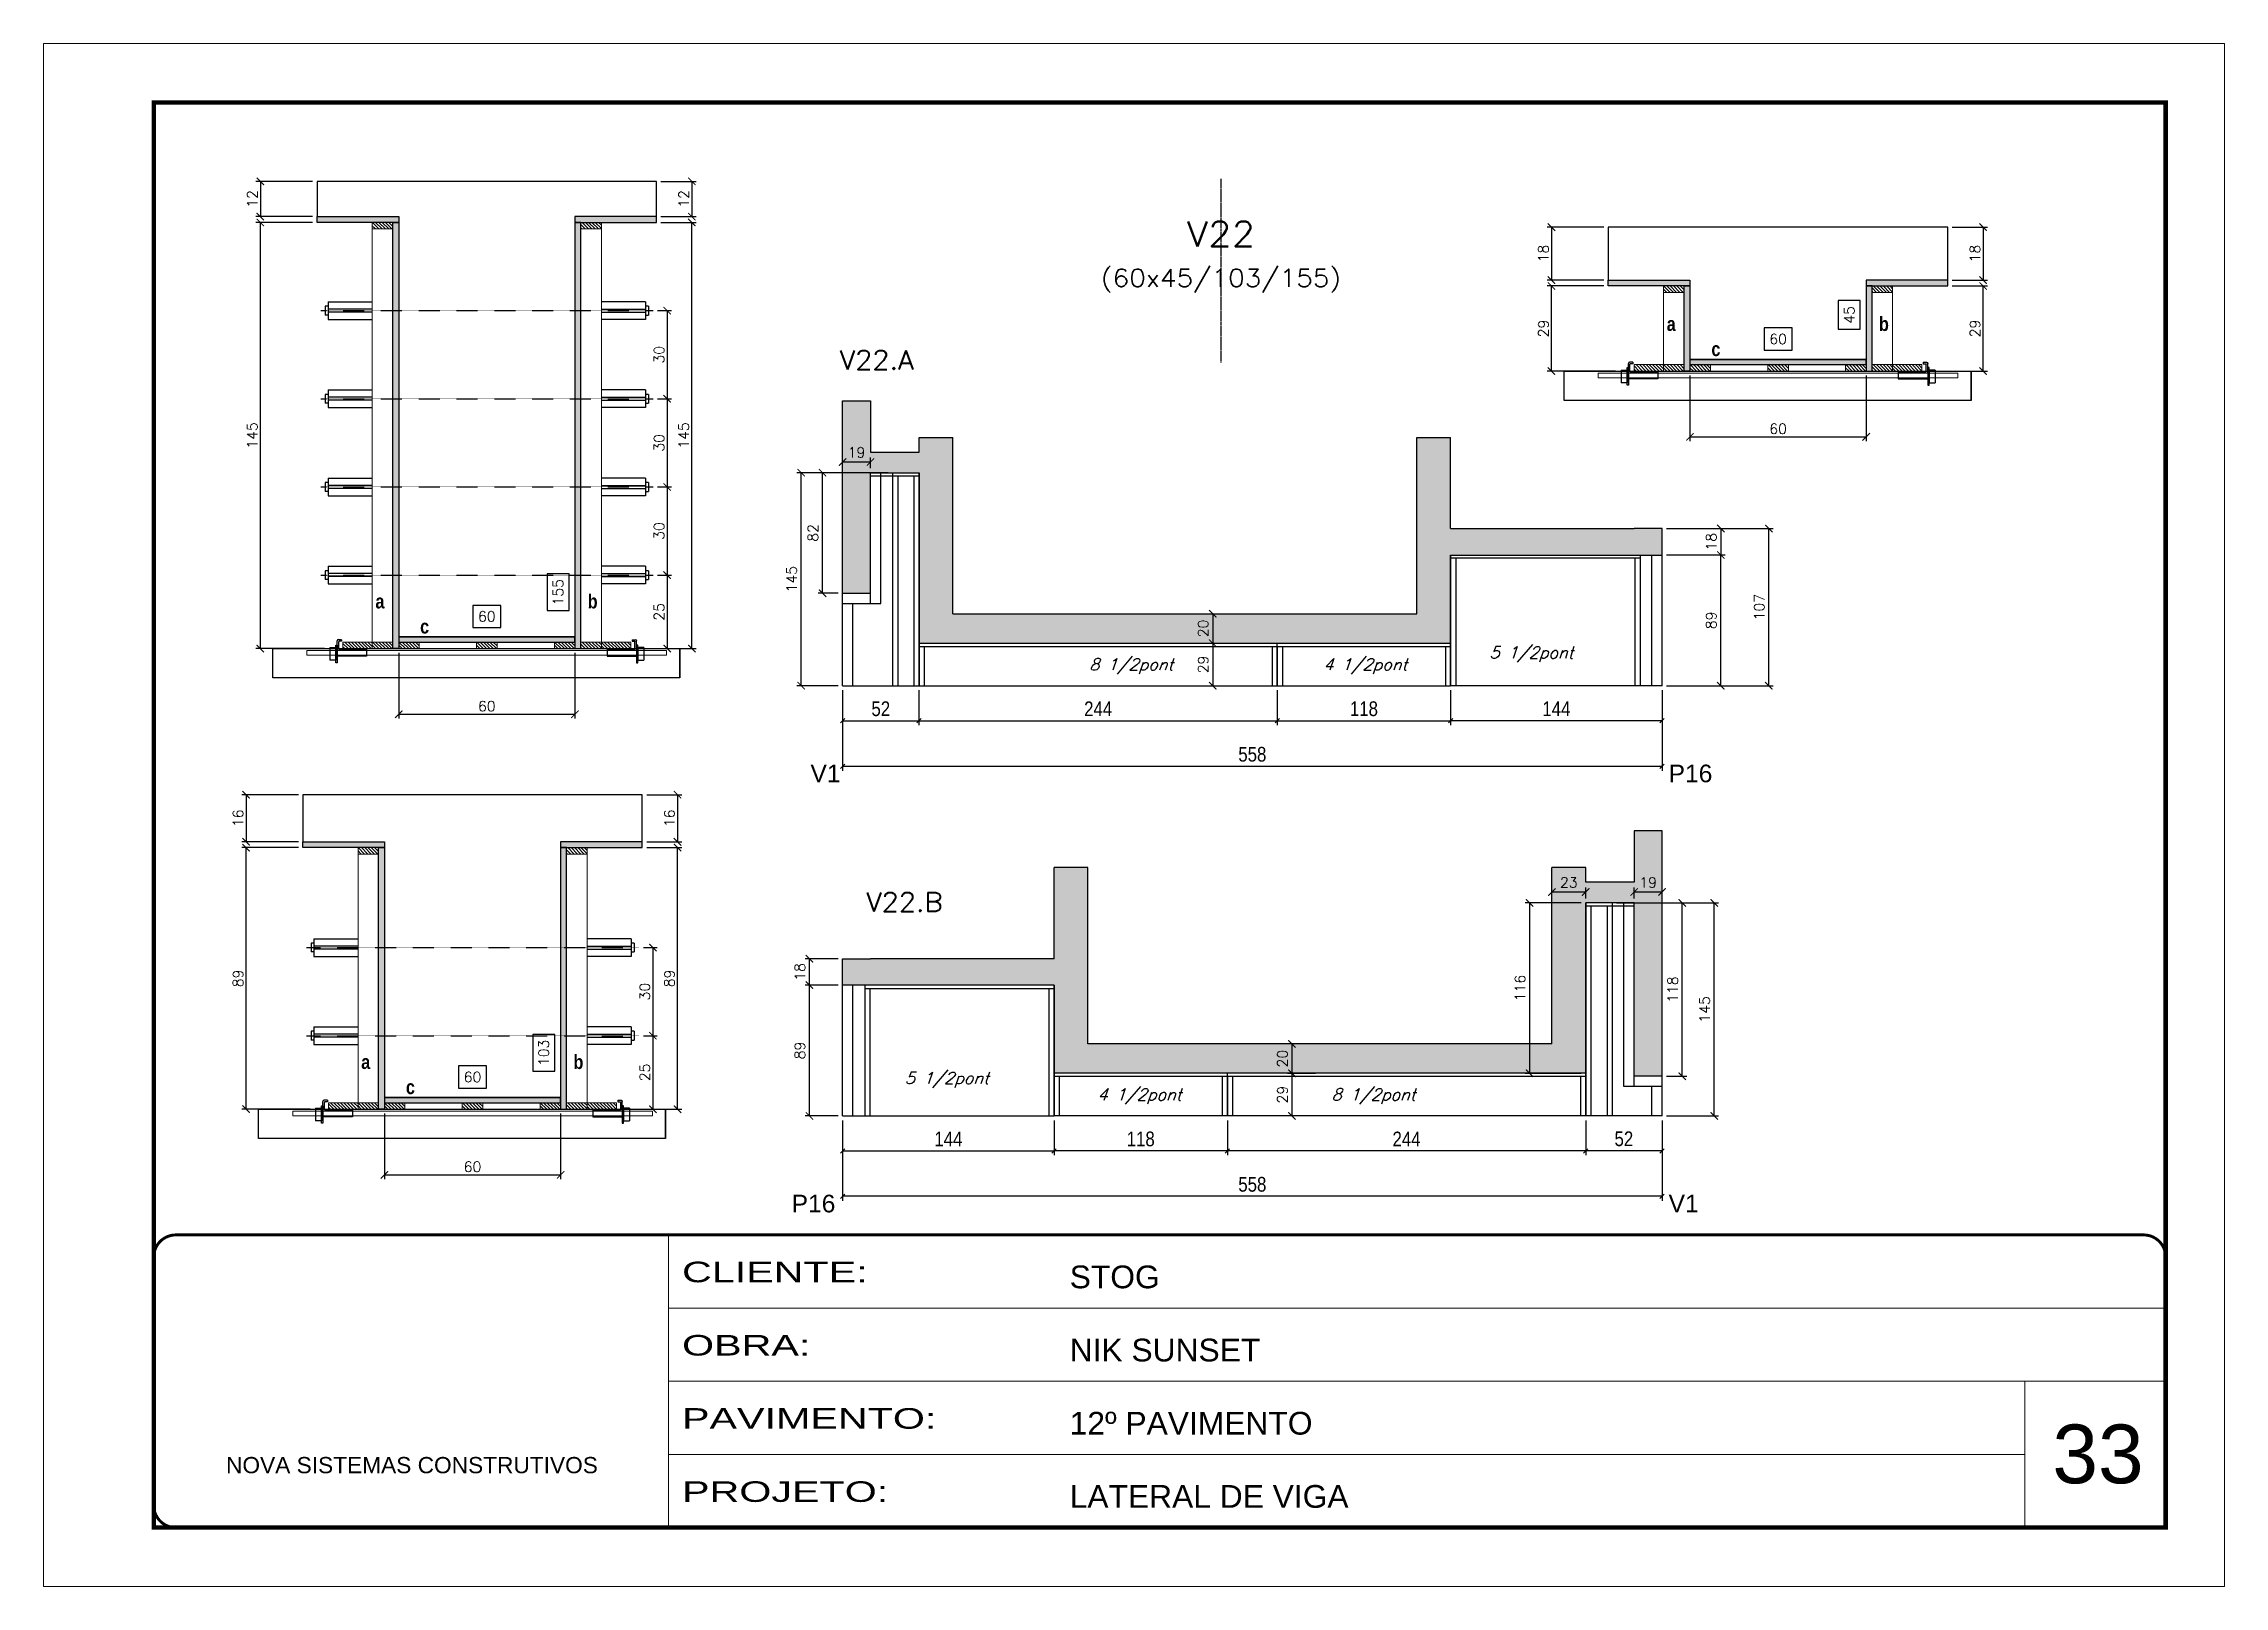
# Model space of a CAD drawing. Extents: x -10448 to -1189, y -11772 to 17235.
# Drawn here: x -10448 to -8963, y 6606 to 7656 of the extents above; entities that cross this region are included whole.
import ezdxf
from ezdxf.enums import TextEntityAlignment as Align

# ---------------------------------------------------------------- set-up
doc = ezdxf.new("R2010")
doc.units = 0
for name, pattern in [('CONTINUO', [0]), ('DASHED', [0.75, 0.5, -0.25]), ('HIDDEN', [0.375, 0.25, -0.125])]:
    doc.linetypes.add(name, pattern=pattern)
for name, color, linetype in [('5', 5, 'Continuous'), ('barrote', 251, 'Continuous'), ('COTA', 241, 'Continuous'), ('Cota Seção (2x)', 4, 'Continuous'), ('detalhes', 4, 'Continuous'), ('Painéis', 200, 'Continuous'), ('presilha', 1, 'Continuous'), ('SARR_2.2x7', 40, 'Continuous'), ('SARR_3.5x7', 81, 'Continuous'), ('TENSOR', 3, 'Continuous'), ('texto', 7, 'Continuous'), ('Texto de Titulo', 7, 'Continuous'), ('Texto Qtd Sarr', 242, 'Continuous')]:
    doc.layers.add(name, color=color, linetype=linetype)
for name, color, linetype, lineweight in [('CARIMBO', 255, 'Continuous', 9), ('CONCRETO', 251, 'Continuous', 25), ('Folhas', 255, 'Continuous', 9), ('Hachura', 251, 'Continuous', 9), ('Madeira', 126, 'Continuous', 18), ('SARRAFO DE PRESSAO', 251, 'DASHED', 9), ('SCO-___-LAJ', 2, 'Continuous', 0), ('Texto Seção', 7, 'Continuous', 15)]:
    doc.layers.add(name, color=color, linetype=linetype, lineweight=lineweight)
doc.styles.add('ARIAL', font='arial.ttf')
doc.styles.add('COTA TECNICA', font='techl___.ttf', dxfattribs={"height": 10})
doc.styles.add('REGUA-120', font='ROMANS.shx', dxfattribs={"height": 15})
doc.styles.add('Romans', font='romans.shx')
doc.styles.get("Standard").update_dxf_attribs({"font": 'arial.ttf'})
doc.styles.add('TECNICA', font='techb___.ttf', dxfattribs={"height": 10})
doc.styles.add('Tecnologia', font='')
doc.styles.get('Tecnologia').set_extended_font_data('Forgotten Futurist')
doc.dimstyles.new('Cota Paínel', dxfattribs={"dimtxt": 7, "dimasz": 5, "dimexe": 3, "dimexo": 3, "dimgap": 3, "dimtad": 1, "dimdec": 1, "dimzin": 12, "dimdsep": 46, "dimtxsty": 'Romans', "dimblk": 'ARCHTICK', "dimcen": 0, "dimclrd": 4, "dimclre": 4, "dimclrt": 1, "dimadec": 1, "dimazin": 3, "dimtfac": 1, "dimtdec": 1, "dimtmove": 0, "dimatfit": 3, "dimldrblk": 'OBLIQUE', "dimfxl": 1, "dimtolj": 1, "dimtzin": 12, "dimarcsym": 0})
doc.dimstyles.new('Cota Seção (2x)', dxfattribs={"dimtxt": 7, "dimasz": 5, "dimexe": 3, "dimexo": 3, "dimgap": 2, "dimtad": 3, "dimdec": 1, "dimlfac": 0.5, "dimzin": 12, "dimdsep": 46, "dimtxsty": 'Romans', "dimblk": 'ARCHTICK', "dimcen": 0, "dimclrd": 4, "dimclre": 4, "dimclrt": 1, "dimadec": 1, "dimazin": 3, "dimtfac": 1, "dimtdec": 1, "dimtmove": 0, "dimatfit": 3, "dimldrblk": 'OBLIQUE', "dimfxl": 1, "dimtolj": 1, "dimtzin": 12, "dimarcsym": 0})
doc.dimstyles.new('Cota Seção interna', dxfattribs={"dimtxt": 7, "dimasz": 6, "dimexe": 0.18, "dimexo": 2, "dimgap": -4, "dimtad": 3, "dimdec": 1, "dimlfac": 0.5, "dimzin": 12, "dimdsep": 46, "dimtxsty": 'Romans', "dimblk": 'ARCHTICK', "dimcen": 0.09, "dimse1": 1, "dimse2": 1, "dimsd1": 1, "dimsd2": 1, "dimclrd": 180, "dimclre": 5, "dimclrt": 1, "dimadec": 0, "dimazin": 3, "dimtfac": 1, "dimtdec": 1, "dimtofl": 0, "dimtmove": 0, "dimatfit": 3, "dimldrblk": 'ARCHTICK', "dimfxl": 1, "dimtolj": 1, "dimtzin": 0, "dimarcsym": 0})
doc.dimstyles.new('PAINEL', dxfattribs={"dimtxt": 10, "dimasz": 3, "dimexe": 3, "dimexo": 3, "dimgap": 3, "dimtad": 1, "dimdec": 1, "dimzin": 12, "dimdsep": 46, "dimtxsty": 'COTA TECNICA', "dimblk1": 'OBLIQUE', "dimblk2": 'OBLIQUE', "dimsah": 1, "dimcen": 0.9, "dimclrd": 4, "dimclre": 4, "dimclrt": 240, "dimadec": 1, "dimazin": 3, "dimtfac": 1, "dimtdec": 1, "dimtmove": 0, "dimatfit": 3, "dimfxl": 1, "dimtolj": 1, "dimtzin": 12, "dimarcsym": 0})

msp = doc.modelspace()

# ---------------------------------------------------------------- texts
at = {"layer": '5', "linetype": 'Continuous'}
for s, rotation, p in [('V1', 0.00004, (-9926.1, 7152.91)), ('P16', 359.99996, (-9341.76, 7152.91)), ('P16', 0.00004, (-9938.95, 6860.17)), ('V1', 359.99996, (-9341.76, 6860.17))]:
    msp.add_text(s, height=12, rotation=rotation, dxfattribs=at).set_placement(p)
at = {"layer": 'CARIMBO', "style": 'ARIAL'}
msp.add_text('33', height=40, dxfattribs=at).set_placement((-9080.42, 6675.77))
at = {"layer": 'detalhes', "style": 'TECNICA'}
for s, p in [('b', (-9198.48, 7460.06)), ('a', (-9343.03, 7460.07)), ('c', (-9312.6, 7442.97)), ('a', (-10222.32, 7271.24)), ('b', (-10077.77, 7271.23)), ('c', (-10191.89, 7254.14)), ('a', (-10232.02, 6957.76)), ('b', (-10087.48, 6957.75)), ('c', (-10201.59, 6940.66))]:
    msp.add_text(s, height=9.6, dxfattribs=at).set_placement(p)
at = {"layer": 'texto', "color": 2, "char_height": 8, "attachment_point": 5, "style": 'Romans'}
for s, insert in [('{\\Q19;\\C256;8 1/2pont}', (-9707.68, 7231.79)), ('{\\Q19;\\C256;4 1/2pont}', (-9548.31, 7231.79)), ('{\\Q19;\\C256;5 1/2pont}', (-9435.17, 7239.89)), ('{\\Q19;\\C256;5 1/2pont}', (-9833.26, 6950.28)), ('{\\Q19;\\C256;4 1/2pont}', (-9702.06, 6939.06)), ('{\\Q19;\\C256;8 1/2pont}', (-9542.68, 6939.06))]:
    msp.add_mtext(s, dxfattribs=dict(at, insert=insert))
at = {"layer": 'Texto Seção', "style": 'REGUA-120', "width": 1.05}
for s, p in [('V22.A', (-9906.18, 7433.87)), ('V22.B', (-9888.18, 7064.92))]:
    msp.add_text(s, height=13, dxfattribs=at).set_placement(p)

# ---------------------------------------------------------------- blocks, each defined once
blk = doc.blocks.new('9999999999')
at = {"color": 30, "linetype": 'CONTINUO'}
for p, q in [((98564.6, 34230.2), (98564.6, 34429.4)), ((98564.6, 34379.6), (99584, 34379.6)), ((98564.6, 34329.8), (99488, 34329.8)), ((99584, 34329.8), (99488, 34329.8)), ((99488, 34329.8), (99488, 34230.2)), ((98564.6, 34280), (99488, 34280))]:
    blk.add_line(p, q, dxfattribs=at)
at = {"color": 30, "linetype": 'CONTINUO', "const_width": 2}
blk.add_lwpolyline([(99584, 34230.2), (99584, 34414.4, 0.414214), (99569, 34429.4), (98229, 34429.4, 0.414214), (98214, 34414.4), (98214, 34245.2, 0.414214), (98229, 34230.2), (99584, 34230.2)], format="xyb", dxfattribs=at)
at = {"layer": 'Folhas'}
blk.add_lwpolyline([(98139, 34190.2), (99624, 34190.2), (99624, 35240.2), (98139, 35240.2)], close=True, dxfattribs=at)
at = {"layer": 'Folhas', "color": 30, "const_width": 3}
blk.add_lwpolyline([(98214, 34230.2), (99584, 34230.2), (99584, 35200.2), (98214, 35200.2)], close=True, dxfattribs=at)
at = {"color": 7, "linetype": 'Continuous', "ltscale": 5, "style": 'ARIAL'}
for s, height, p in [('STOG', 15.48, (98837.7, 34393.1)), ('NIK SUNSET', 15.48, (98837.7, 34343.3)), ('12º PAVIMENTO', 15.483, (98837.7, 34293.5)), ('NOVA SISTEMAS CONSTRUTIVOS', 11.059, (98263.2, 34267.2)), ('LATERAL DE VIGA', 15.483, (98837.7, 34243.7))]:
    blk.add_text(s, height=height, dxfattribs=at).set_placement(p)
at = {"layer": 'Folhas', "color": 7, "style": 'Tecnologia', "width": 1.5}
for s, p in [('CLIENTE:', (98573.7, 34397.2)), ('OBRA:', (98573.7, 34347.3)), ('PAVIMENTO:', (98573.7, 34297.5)), ('PROJETO:', (98573.7, 34247.7))]:
    blk.add_text(s, height=14, dxfattribs=at).set_placement(p)
blk = doc.blocks.new('_ArchTick')
at = {"color": 0, "linetype": 'ByBlock', "const_width": 0.15}
blk.add_lwpolyline([(-0.5, -0.5), (0.5, 0.5)], dxfattribs=at)
blk = doc.blocks.new('*D880')
at = {"layer": 'COTA', "color": 4, "lineweight": -2, "transparency": 16777216}
for p, q in [((-9148.6, 7490.7), (-9124.6, 7490.7)), ((-9127.6, 7432.7), (-9127.6, 7490.7)), ((-9166.2, 7432.7), (-9124.6, 7432.7))]:
    blk.add_line(p, q, dxfattribs=at)
at = {"layer": 'Defpoints', "color": 0, "transparency": 16777216}
for p in [(-9151.6, 7490.7), (-9127.6, 7490.7), (-9169.2, 7432.7)]:
    blk.add_point(p, dxfattribs=at)
at = {"layer": 'COTA', "color": 4, "lineweight": -2, "transparency": 16777216, "xscale": 5, "yscale": 5, "zscale": 5}
for p, rotation in [((-9127.6, 7490.7), 90), ((-9127.6, 7432.7), 270)]:
    blk.add_blockref('_ArchTick', p, dxfattribs=dict(at, rotation=rotation))
at = {"layer": 'COTA', "color": 1, "transparency": 16777216, "insert": (-9133.1, 7461.7), "char_height": 7, "attachment_point": 5, "rotation": 90, "style": 'Romans'}
blk.add_mtext('\\A1;29', dxfattribs=at)
blk = doc.blocks.new('_Oblique')
at = {"color": 0, "linetype": 'ByBlock', "lineweight": -2}
blk.add_line((-0.5, -0.5), (0.5, 0.5), dxfattribs=at)
blk = doc.blocks.new('*D881')
at = {"layer": 'COTA', "color": 4, "lineweight": -2, "transparency": 16777216}
for p, q in [((-9148.6, 7530.7), (-9124.6, 7530.7)), ((-9127.6, 7530.7), (-9127.6, 7494.7)), ((-9148.6, 7494.7), (-9124.6, 7494.7))]:
    blk.add_line(p, q, dxfattribs=at)
at = {"layer": 'Defpoints', "color": 0, "transparency": 16777216}
for p in [(-9151.6, 7530.7), (-9151.6, 7494.7), (-9127.6, 7494.7)]:
    blk.add_point(p, dxfattribs=at)
at = {"layer": 'COTA', "color": 4, "lineweight": -2, "transparency": 16777216, "xscale": 5, "yscale": 5, "zscale": 5}
for p, rotation in [((-9127.6, 7530.7), 90), ((-9127.6, 7494.7), 270)]:
    blk.add_blockref('_ArchTick', p, dxfattribs=dict(at, rotation=rotation))
at = {"layer": 'COTA', "color": 1, "transparency": 16777216, "insert": (-9133.1, 7512.7), "char_height": 7, "attachment_point": 5, "rotation": 90, "style": 'Romans'}
blk.add_mtext('\\A1;18', dxfattribs=at)
blk = doc.blocks.new('*D882')
at = {"layer": 'COTA', "color": 4, "lineweight": -2, "transparency": 16777216}
for p, q in [((-9385.8, 7490.7), (-9424.5, 7490.7)), ((-9421.5, 7432.7), (-9421.5, 7490.7)), ((-9377.8, 7432.7), (-9424.5, 7432.7))]:
    blk.add_line(p, q, dxfattribs=at)
at = {"layer": 'Defpoints', "color": 0, "transparency": 16777216}
for p in [(-9421.5, 7490.7), (-9382.8, 7490.7), (-9374.8, 7432.7)]:
    blk.add_point(p, dxfattribs=at)
at = {"layer": 'COTA', "color": 4, "lineweight": -2, "transparency": 16777216, "xscale": 5, "yscale": 5, "zscale": 5}
for p, rotation in [((-9421.5, 7490.7), 90), ((-9421.5, 7432.7), 270)]:
    blk.add_blockref('_ArchTick', p, dxfattribs=dict(at, rotation=rotation))
at = {"layer": 'COTA', "color": 1, "transparency": 16777216, "insert": (-9427, 7461.7), "char_height": 7, "attachment_point": 5, "rotation": 90, "style": 'Romans'}
blk.add_mtext('\\A1;29', dxfattribs=at)
blk = doc.blocks.new('*D883')
at = {"layer": 'Cota Seção (2x)', "color": 180, "lineweight": -2, "transparency": 16777216}
for p, q in [((-9211.2, 7480.7), (-9226.2, 7480.7)), ((-9226.2, 7480.7), (-9226.2, 7461.3)), ((-9211.2, 7461.3), (-9211.2, 7480.7)), ((-9226.2, 7461.3), (-9211.2, 7461.3))]:
    blk.add_line(p, q, dxfattribs=at)
at = {"layer": 'Defpoints', "color": 0, "transparency": 16777216}
for p in [(-9207.2, 7530.7), (-9207.2, 7530.7), (-9207.2, 7440.7)]:
    blk.add_point(p, dxfattribs=at)
at = {"layer": 'Cota Seção (2x)', "color": 1, "transparency": 16777216, "insert": (-9218.7, 7471), "char_height": 7, "attachment_point": 5, "rotation": 90, "style": 'Romans'}
blk.add_mtext('\\A1;45', dxfattribs=at)
blk = doc.blocks.new('PRESILHA METÁLICA 1')
at = {"layer": 'presilha'}
for p, q in [((0, 13), (6, 13)), ((0, 13), (0, 0)), ((6, 0), (0, 0)), ((6, 15.5), (7.5, 15.5)), ((6, -2.5), (6, 15.5)), ((6, 13), (6, 0)), ((7.5, 10.6), (7.5, 19.9)), ((7.5, 15.5), (7.5, -2.5)), ((37.5, 4.1), (7.5, 4.1)), ((12, 21), (8.6, 21)), ((9, 11.6), (9, 18.9)), ((12, 19.5), (9.6, 19.5)), ((37.5, 11), (9.6, 11)), ((12, 21), (12, 19.5)), ((37.5, 11), (37.5, 4.1)), ((7.5, -2.5), (6, -2.5))]:
    blk.add_line(p, q, dxfattribs=at)
for centre, radius, start, end in [((8.6, 19.9), 1.14, 90, 180), ((9.6, 18.9), 0.57, 90, 180), ((9.6, 11.6), 0.57, 180, 270)]:
    blk.add_arc(centre, radius, start, end, dxfattribs=at)
blk = doc.blocks.new('*D884')
at = {"layer": 'COTA', "color": 4, "lineweight": -2, "transparency": 16777216}
for p, q in [((-9327.2, 7429.7), (-9327.2, 7385)), ((-9207.2, 7429.7), (-9207.2, 7385)), ((-9327.2, 7388), (-9207.2, 7388))]:
    blk.add_line(p, q, dxfattribs=at)
at = {"layer": 'Defpoints', "color": 0, "transparency": 16777216}
for p in [(-9327.2, 7432.7), (-9207.2, 7432.7), (-9207.2, 7388)]:
    blk.add_point(p, dxfattribs=at)
at = {"layer": 'COTA', "color": 4, "lineweight": -2, "transparency": 16777216, "xscale": 5, "yscale": 5, "zscale": 5, "rotation": 180}
blk.add_blockref('_ArchTick', (-9327.2, 7388), dxfattribs=at)
at = {"layer": 'COTA', "color": 4, "lineweight": -2, "transparency": 16777216, "xscale": 5, "yscale": 5, "zscale": 5}
blk.add_blockref('_ArchTick', (-9207.2, 7388), dxfattribs=at)
at = {"layer": 'COTA', "color": 1, "transparency": 16777216, "insert": (-9267.2, 7393.5), "char_height": 7, "attachment_point": 5, "style": 'Romans'}
blk.add_mtext('\\A1;60', dxfattribs=at)
blk = doc.blocks.new('*D903')
at = {"layer": 'COTA', "color": 4, "lineweight": -2, "transparency": 16777216}
for p, q in [((-9385.8, 7530.7), (-9424.5, 7530.7)), ((-9421.5, 7530.7), (-9421.5, 7494.7)), ((-9385.8, 7494.7), (-9424.5, 7494.7))]:
    blk.add_line(p, q, dxfattribs=at)
at = {"layer": 'Defpoints', "color": 0, "transparency": 16777216}
for p in [(-9382.8, 7530.7), (-9421.5, 7494.7), (-9382.8, 7494.7)]:
    blk.add_point(p, dxfattribs=at)
at = {"layer": 'COTA', "color": 4, "lineweight": -2, "transparency": 16777216, "xscale": 5, "yscale": 5, "zscale": 5}
for p, rotation in [((-9421.5, 7530.7), 90), ((-9421.5, 7494.7), 270)]:
    blk.add_blockref('_ArchTick', p, dxfattribs=dict(at, rotation=rotation))
at = {"layer": 'COTA', "color": 1, "transparency": 16777216, "insert": (-9427, 7512.7), "char_height": 7, "attachment_point": 5, "rotation": 90, "style": 'Romans'}
blk.add_mtext('\\A1;18', dxfattribs=at)
blk = doc.blocks.new('titulo1')
at = {"layer": 'Defpoints', "color": 252, "linetype": 'HIDDEN', "ltscale": 2}
blk.add_line((0, 0), (0, 125), dxfattribs=at)
at = {"layer": 'Defpoints', "style": 'Romans', "oblique": 15}
blk.add_attdef('FOLHA', text='', height=10, dxfattribs=at).set_placement((0, 15.6), align=Align.MIDDLE_CENTER)
at = {"layer": 'Texto Qtd Sarr', "color": 3, "style": 'Romans', "oblique": 15}
for tag, height, p in [('TITULO', 17, (0, 71.4)), ('SEÇÃO', 12, (0, 41.5))]:
    blk.add_attdef(tag, text='', height=height, dxfattribs=at).set_placement(p, align=Align.MIDDLE_CENTER)
blk = doc.blocks.new('*D904')
at = {"layer": 'Cota Seção (2x)', "color": 180, "lineweight": -2, "transparency": 16777216}
for p, q in [((-9257.7, 7462.1), (-9276.7, 7462.1)), ((-9276.7, 7462.1), (-9276.7, 7447.1)), ((-9257.7, 7447.1), (-9257.7, 7462.1)), ((-9276.7, 7447.1), (-9257.7, 7447.1))]:
    blk.add_line(p, q, dxfattribs=at)
at = {"layer": 'Defpoints', "color": 0, "transparency": 16777216}
for p in [(-9327.2, 7443.1), (-9327.2, 7440.7), (-9207.2, 7440.7)]:
    blk.add_point(p, dxfattribs=at)
at = {"layer": 'Cota Seção (2x)', "color": 1, "transparency": 16777216, "insert": (-9267.2, 7454.6), "char_height": 7, "attachment_point": 5, "style": 'Romans'}
blk.add_mtext('\\A1;60', dxfattribs=at)
blk = doc.blocks.new('*D889')
at = {"layer": 'COTA', "color": 4, "lineweight": -2, "transparency": 16777216}
for p, q in [((-10027.9, 7533.9), (-10003.9, 7533.9)), ((-10006.9, 7243.9), (-10006.9, 7533.9)), ((-10045.5, 7243.9), (-10003.9, 7243.9))]:
    blk.add_line(p, q, dxfattribs=at)
at = {"layer": 'Defpoints', "color": 0, "transparency": 16777216}
for p in [(-10030.9, 7533.9), (-10006.9, 7533.9), (-10048.5, 7243.9)]:
    blk.add_point(p, dxfattribs=at)
at = {"layer": 'COTA', "color": 4, "lineweight": -2, "transparency": 16777216, "xscale": 5, "yscale": 5, "zscale": 5}
for p, rotation in [((-10006.9, 7533.9), 90), ((-10006.9, 7243.9), 270)]:
    blk.add_blockref('_ArchTick', p, dxfattribs=dict(at, rotation=rotation))
at = {"layer": 'COTA', "color": 1, "transparency": 16777216, "insert": (-10012.4, 7388.9), "char_height": 7, "attachment_point": 5, "rotation": 90, "style": 'Romans'}
blk.add_mtext('\\A1;145', dxfattribs=at)
blk = doc.blocks.new('*D890')
at = {"layer": 'COTA', "color": 4, "lineweight": -2, "transparency": 16777216}
for p, q in [((-10027.9, 7561.9), (-10003.9, 7561.9)), ((-10006.9, 7561.9), (-10006.9, 7537.9)), ((-10027.9, 7537.9), (-10003.9, 7537.9))]:
    blk.add_line(p, q, dxfattribs=at)
at = {"layer": 'Defpoints', "color": 0, "transparency": 16777216}
for p in [(-10030.9, 7561.9), (-10030.9, 7537.9), (-10006.9, 7537.9)]:
    blk.add_point(p, dxfattribs=at)
at = {"layer": 'COTA', "color": 4, "lineweight": -2, "transparency": 16777216, "xscale": 5, "yscale": 5, "zscale": 5}
for p, rotation in [((-10006.9, 7561.9), 90), ((-10006.9, 7537.9), 270)]:
    blk.add_blockref('_ArchTick', p, dxfattribs=dict(at, rotation=rotation))
at = {"layer": 'COTA', "color": 1, "transparency": 16777216, "insert": (-10012.4, 7549.9), "char_height": 7, "attachment_point": 5, "rotation": 90, "style": 'Romans'}
blk.add_mtext('\\A1;12', dxfattribs=at)
blk = doc.blocks.new('*D891')
at = {"layer": 'COTA', "color": 4, "lineweight": -2, "transparency": 16777216}
for p, q in [((-10265.1, 7533.9), (-10303.7, 7533.9)), ((-10300.7, 7243.9), (-10300.7, 7533.9)), ((-10257.1, 7243.9), (-10303.7, 7243.9))]:
    blk.add_line(p, q, dxfattribs=at)
at = {"layer": 'Defpoints', "color": 0, "transparency": 16777216}
for p in [(-10300.7, 7533.9), (-10262.1, 7533.9), (-10254.1, 7243.9)]:
    blk.add_point(p, dxfattribs=at)
at = {"layer": 'COTA', "color": 4, "lineweight": -2, "transparency": 16777216, "xscale": 5, "yscale": 5, "zscale": 5}
for p, rotation in [((-10300.7, 7533.9), 90), ((-10300.7, 7243.9), 270)]:
    blk.add_blockref('_ArchTick', p, dxfattribs=dict(at, rotation=rotation))
at = {"layer": 'COTA', "color": 1, "transparency": 16777216, "insert": (-10306.2, 7388.9), "char_height": 7, "attachment_point": 5, "rotation": 90, "style": 'Romans'}
blk.add_mtext('\\A1;145', dxfattribs=at)
blk = doc.blocks.new('*D892')
at = {"layer": 'Cota Seção (2x)', "color": 180, "lineweight": -2, "transparency": 16777216}
for p, q in [((-10090.5, 7294.7), (-10105.5, 7294.7)), ((-10105.5, 7294.7), (-10105.5, 7269.7)), ((-10090.5, 7269.7), (-10090.5, 7294.7)), ((-10105.5, 7269.7), (-10090.5, 7269.7))]:
    blk.add_line(p, q, dxfattribs=at)
at = {"layer": 'Defpoints', "color": 0, "transparency": 16777216}
for p in [(-10086.5, 7561.9), (-10086.5, 7561.9), (-10086.5, 7251.9)]:
    blk.add_point(p, dxfattribs=at)
at = {"layer": 'Cota Seção (2x)', "color": 1, "transparency": 16777216, "insert": (-10098, 7282.2), "char_height": 7, "attachment_point": 5, "rotation": 90, "style": 'Romans'}
blk.add_mtext('\\A1;155', dxfattribs=at)
blk = doc.blocks.new('*D893')
at = {"layer": 'COTA', "color": 4, "lineweight": -2, "transparency": 16777216}
for p, q in [((-10206.5, 7240.9), (-10206.5, 7196.2)), ((-10086.5, 7240.9), (-10086.5, 7196.2)), ((-10206.5, 7199.2), (-10086.5, 7199.2))]:
    blk.add_line(p, q, dxfattribs=at)
at = {"layer": 'Defpoints', "color": 0, "transparency": 16777216}
for p in [(-10206.5, 7243.9), (-10086.5, 7243.9), (-10086.5, 7199.2)]:
    blk.add_point(p, dxfattribs=at)
at = {"layer": 'COTA', "color": 4, "lineweight": -2, "transparency": 16777216, "xscale": 5, "yscale": 5, "zscale": 5, "rotation": 180}
blk.add_blockref('_ArchTick', (-10206.5, 7199.2), dxfattribs=at)
at = {"layer": 'COTA', "color": 4, "lineweight": -2, "transparency": 16777216, "xscale": 5, "yscale": 5, "zscale": 5}
blk.add_blockref('_ArchTick', (-10086.5, 7199.2), dxfattribs=at)
at = {"layer": 'COTA', "color": 1, "transparency": 16777216, "insert": (-10146.5, 7204.7), "char_height": 7, "attachment_point": 5, "style": 'Romans'}
blk.add_mtext('\\A1;60', dxfattribs=at)
blk = doc.blocks.new('*D901')
at = {"layer": 'COTA', "color": 4, "lineweight": -2, "transparency": 16777216}
for p, q in [((-10265.1, 7561.9), (-10303.7, 7561.9)), ((-10300.7, 7561.9), (-10300.7, 7537.9)), ((-10265.1, 7537.9), (-10303.7, 7537.9))]:
    blk.add_line(p, q, dxfattribs=at)
at = {"layer": 'Defpoints', "color": 0, "transparency": 16777216}
for p in [(-10262.1, 7561.9), (-10300.7, 7537.9), (-10262.1, 7537.9)]:
    blk.add_point(p, dxfattribs=at)
at = {"layer": 'COTA', "color": 4, "lineweight": -2, "transparency": 16777216, "xscale": 5, "yscale": 5, "zscale": 5}
for p, rotation in [((-10300.7, 7561.9), 90), ((-10300.7, 7537.9), 270)]:
    blk.add_blockref('_ArchTick', p, dxfattribs=dict(at, rotation=rotation))
at = {"layer": 'COTA', "color": 1, "transparency": 16777216, "insert": (-10306.2, 7549.9), "char_height": 7, "attachment_point": 5, "rotation": 90, "style": 'Romans'}
blk.add_mtext('\\A1;12', dxfattribs=at)
blk = doc.blocks.new('*D902')
at = {"layer": 'Cota Seção (2x)', "color": 180, "lineweight": -2, "transparency": 16777216}
for p, q in [((-10137, 7273.3), (-10156, 7273.3)), ((-10156, 7273.3), (-10156, 7258.3)), ((-10137, 7258.3), (-10137, 7273.3)), ((-10156, 7258.3), (-10137, 7258.3))]:
    blk.add_line(p, q, dxfattribs=at)
at = {"layer": 'Defpoints', "color": 0, "transparency": 16777216}
for p in [(-10206.5, 7254.3), (-10206.5, 7251.9), (-10086.5, 7251.9)]:
    blk.add_point(p, dxfattribs=at)
at = {"layer": 'Cota Seção (2x)', "color": 1, "transparency": 16777216, "insert": (-10146.5, 7265.8), "char_height": 7, "attachment_point": 5, "style": 'Romans'}
blk.add_mtext('\\A1;60', dxfattribs=at)
blk = doc.blocks.new('*D885')
at = {"layer": 'COTA', "color": 4, "lineweight": -2, "transparency": 16777216}
for p, q in [((-10037.6, 7108.4), (-10013.6, 7108.4)), ((-10016.6, 6930.4), (-10016.6, 7108.4)), ((-10055.2, 6930.4), (-10013.6, 6930.4))]:
    blk.add_line(p, q, dxfattribs=at)
at = {"layer": 'Defpoints', "color": 0, "transparency": 16777216}
for p in [(-10040.6, 7108.4), (-10016.6, 7108.4), (-10058.2, 6930.4)]:
    blk.add_point(p, dxfattribs=at)
at = {"layer": 'COTA', "color": 4, "lineweight": -2, "transparency": 16777216, "xscale": 5, "yscale": 5, "zscale": 5}
for p, rotation in [((-10016.6, 7108.4), 90), ((-10016.6, 6930.4), 270)]:
    blk.add_blockref('_ArchTick', p, dxfattribs=dict(at, rotation=rotation))
at = {"layer": 'COTA', "color": 1, "transparency": 16777216, "insert": (-10022.1, 7019.4), "char_height": 7, "attachment_point": 5, "rotation": 90, "style": 'Romans'}
blk.add_mtext('\\A1;89', dxfattribs=at)
blk = doc.blocks.new('*D886')
at = {"layer": 'COTA', "color": 4, "lineweight": -2, "transparency": 16777216}
for p, q in [((-10037.6, 7144.4), (-10013.6, 7144.4)), ((-10016.6, 7144.4), (-10016.6, 7112.4)), ((-10037.6, 7112.4), (-10013.6, 7112.4))]:
    blk.add_line(p, q, dxfattribs=at)
at = {"layer": 'Defpoints', "color": 0, "transparency": 16777216}
for p in [(-10040.6, 7144.4), (-10040.6, 7112.4), (-10016.6, 7112.4)]:
    blk.add_point(p, dxfattribs=at)
at = {"layer": 'COTA', "color": 4, "lineweight": -2, "transparency": 16777216, "xscale": 5, "yscale": 5, "zscale": 5}
for p, rotation in [((-10016.6, 7144.4), 90), ((-10016.6, 7112.4), 270)]:
    blk.add_blockref('_ArchTick', p, dxfattribs=dict(at, rotation=rotation))
at = {"layer": 'COTA', "color": 1, "transparency": 16777216, "insert": (-10022.1, 7128.4), "char_height": 7, "attachment_point": 5, "rotation": 90, "style": 'Romans'}
blk.add_mtext('\\A1;16', dxfattribs=at)
blk = doc.blocks.new('*D887')
at = {"layer": 'COTA', "color": 4, "lineweight": -2, "transparency": 16777216}
for p, q in [((-10274.8, 7108.4), (-10313.4, 7108.4)), ((-10310.4, 6930.4), (-10310.4, 7108.4)), ((-10266.8, 6930.4), (-10313.4, 6930.4))]:
    blk.add_line(p, q, dxfattribs=at)
at = {"layer": 'Defpoints', "color": 0, "transparency": 16777216}
for p in [(-10310.4, 7108.4), (-10271.8, 7108.4), (-10263.8, 6930.4)]:
    blk.add_point(p, dxfattribs=at)
at = {"layer": 'COTA', "color": 4, "lineweight": -2, "transparency": 16777216, "xscale": 5, "yscale": 5, "zscale": 5}
for p, rotation in [((-10310.4, 7108.4), 90), ((-10310.4, 6930.4), 270)]:
    blk.add_blockref('_ArchTick', p, dxfattribs=dict(at, rotation=rotation))
at = {"layer": 'COTA', "color": 1, "transparency": 16777216, "insert": (-10315.9, 7019.4), "char_height": 7, "attachment_point": 5, "rotation": 90, "style": 'Romans'}
blk.add_mtext('\\A1;89', dxfattribs=at)
blk = doc.blocks.new('*D888')
at = {"layer": 'Cota Seção (2x)', "color": 180, "lineweight": -2, "transparency": 16777216}
for p, q in [((-10100.2, 6981.2), (-10115.2, 6981.2)), ((-10115.2, 6981.2), (-10115.2, 6956.2)), ((-10100.2, 6956.2), (-10100.2, 6981.2)), ((-10115.2, 6956.2), (-10100.2, 6956.2))]:
    blk.add_line(p, q, dxfattribs=at)
at = {"layer": 'Defpoints', "color": 0, "transparency": 16777216}
for p in [(-10096.2, 7144.4), (-10096.2, 7144.4), (-10096.2, 6938.4)]:
    blk.add_point(p, dxfattribs=at)
at = {"layer": 'Cota Seção (2x)', "color": 1, "transparency": 16777216, "insert": (-10107.7, 6968.7), "char_height": 7, "attachment_point": 5, "rotation": 90, "style": 'Romans'}
blk.add_mtext('\\A1;103', dxfattribs=at)
blk = doc.blocks.new('*D894')
at = {"layer": 'COTA', "color": 4, "lineweight": -2, "transparency": 16777216}
for p, q in [((-10216.2, 6927.4), (-10216.2, 6882.7)), ((-10096.2, 6927.4), (-10096.2, 6882.7)), ((-10216.2, 6885.7), (-10096.2, 6885.7))]:
    blk.add_line(p, q, dxfattribs=at)
at = {"layer": 'Defpoints', "color": 0, "transparency": 16777216}
for p in [(-10216.2, 6930.4), (-10096.2, 6930.4), (-10096.2, 6885.7)]:
    blk.add_point(p, dxfattribs=at)
at = {"layer": 'COTA', "color": 4, "lineweight": -2, "transparency": 16777216, "xscale": 5, "yscale": 5, "zscale": 5, "rotation": 180}
blk.add_blockref('_ArchTick', (-10216.2, 6885.7), dxfattribs=at)
at = {"layer": 'COTA', "color": 4, "lineweight": -2, "transparency": 16777216, "xscale": 5, "yscale": 5, "zscale": 5}
blk.add_blockref('_ArchTick', (-10096.2, 6885.7), dxfattribs=at)
at = {"layer": 'COTA', "color": 1, "transparency": 16777216, "insert": (-10156.2, 6891.2), "char_height": 7, "attachment_point": 5, "style": 'Romans'}
blk.add_mtext('\\A1;60', dxfattribs=at)
blk = doc.blocks.new('*D905')
at = {"layer": 'COTA', "color": 4, "lineweight": -2, "transparency": 16777216}
for p, q in [((-10274.8, 7144.4), (-10313.4, 7144.4)), ((-10310.4, 7144.4), (-10310.4, 7112.4)), ((-10274.8, 7112.4), (-10313.4, 7112.4))]:
    blk.add_line(p, q, dxfattribs=at)
at = {"layer": 'Defpoints', "color": 0, "transparency": 16777216}
for p in [(-10271.8, 7144.4), (-10310.4, 7112.4), (-10271.8, 7112.4)]:
    blk.add_point(p, dxfattribs=at)
at = {"layer": 'COTA', "color": 4, "lineweight": -2, "transparency": 16777216, "xscale": 5, "yscale": 5, "zscale": 5}
for p, rotation in [((-10310.4, 7144.4), 90), ((-10310.4, 7112.4), 270)]:
    blk.add_blockref('_ArchTick', p, dxfattribs=dict(at, rotation=rotation))
at = {"layer": 'COTA', "color": 1, "transparency": 16777216, "insert": (-10315.9, 7128.4), "char_height": 7, "attachment_point": 5, "rotation": 90, "style": 'Romans'}
blk.add_mtext('\\A1;16', dxfattribs=at)
blk = doc.blocks.new('*D906')
at = {"layer": 'Cota Seção (2x)', "color": 180, "lineweight": -2, "transparency": 16777216}
for p, q in [((-10146.7, 6959.8), (-10165.7, 6959.8)), ((-10165.7, 6959.8), (-10165.7, 6944.8)), ((-10146.7, 6944.8), (-10146.7, 6959.8)), ((-10165.7, 6944.8), (-10146.7, 6944.8))]:
    blk.add_line(p, q, dxfattribs=at)
at = {"layer": 'Defpoints', "color": 0, "transparency": 16777216}
for p in [(-10216.2, 6940.8), (-10216.2, 6938.4), (-10096.2, 6938.4)]:
    blk.add_point(p, dxfattribs=at)
at = {"layer": 'Cota Seção (2x)', "color": 1, "transparency": 16777216, "insert": (-10156.2, 6952.3), "char_height": 7, "attachment_point": 5, "style": 'Romans'}
blk.add_mtext('\\A1;60', dxfattribs=at)
blk = doc.blocks.new('*D895')
at = {"layer": 'COTA', "color": 4, "lineweight": -2, "transparency": 16777216}
for p, q in [((-10030.2, 7293.9), (-10020.7, 7293.9)), ((-10023.7, 7293.9), (-10023.7, 7243.9)), ((-10045.5, 7243.9), (-10020.7, 7243.9))]:
    blk.add_line(p, q, dxfattribs=at)
at = {"layer": 'Defpoints', "color": 0, "transparency": 16777216}
for p in [(-10033.2, 7293.9), (-10048.5, 7243.9), (-10023.7, 7243.9)]:
    blk.add_point(p, dxfattribs=at)
at = {"layer": 'COTA', "color": 4, "lineweight": -2, "transparency": 16777216, "xscale": 5, "yscale": 5, "zscale": 5}
for p, rotation in [((-10023.7, 7293.9), 90), ((-10023.7, 7243.9), 270)]:
    blk.add_blockref('_ArchTick', p, dxfattribs=dict(at, rotation=rotation))
at = {"layer": 'COTA', "color": 1, "transparency": 16777216, "insert": (-10029.2, 7268.9), "char_height": 7, "attachment_point": 5, "rotation": 90, "style": 'Romans'}
blk.add_mtext('\\A1;25', dxfattribs=at)
blk = doc.blocks.new('*D896')
at = {"layer": 'COTA', "color": 4, "lineweight": -2, "transparency": 16777216}
for p, q in [((-10039.9, 6980.4), (-10030.4, 6980.4)), ((-10033.4, 6980.4), (-10033.4, 6930.4)), ((-10055.2, 6930.4), (-10030.4, 6930.4))]:
    blk.add_line(p, q, dxfattribs=at)
at = {"layer": 'Defpoints', "color": 0, "transparency": 16777216}
for p in [(-10042.9, 6980.4), (-10058.2, 6930.4), (-10033.4, 6930.4)]:
    blk.add_point(p, dxfattribs=at)
at = {"layer": 'COTA', "color": 4, "lineweight": -2, "transparency": 16777216, "xscale": 5, "yscale": 5, "zscale": 5}
for p, rotation in [((-10033.4, 6980.4), 90), ((-10033.4, 6930.4), 270)]:
    blk.add_blockref('_ArchTick', p, dxfattribs=dict(at, rotation=rotation))
at = {"layer": 'COTA', "color": 1, "transparency": 16777216, "insert": (-10038.9, 6955.4), "char_height": 7, "attachment_point": 5, "rotation": 90, "style": 'Romans'}
blk.add_mtext('\\A1;25', dxfattribs=at)
blk = doc.blocks.new('*D897')
at = {"layer": 'COTA', "color": 4, "lineweight": -2, "transparency": 16777216}
for p, q in [((-10030.2, 7353.9), (-10020.7, 7353.9)), ((-10023.7, 7353.9), (-10023.7, 7293.9)), ((-10030.2, 7293.9), (-10020.7, 7293.9))]:
    blk.add_line(p, q, dxfattribs=at)
at = {"layer": 'Defpoints', "color": 0, "transparency": 16777216}
for p in [(-10033.2, 7353.9), (-10033.2, 7293.9), (-10023.7, 7293.9)]:
    blk.add_point(p, dxfattribs=at)
at = {"layer": 'COTA', "color": 4, "lineweight": -2, "transparency": 16777216, "xscale": 5, "yscale": 5, "zscale": 5}
for p, rotation in [((-10023.7, 7353.9), 90), ((-10023.7, 7293.9), 270)]:
    blk.add_blockref('_ArchTick', p, dxfattribs=dict(at, rotation=rotation))
at = {"layer": 'COTA', "color": 1, "transparency": 16777216, "insert": (-10029.2, 7323.9), "char_height": 7, "attachment_point": 5, "rotation": 90, "style": 'Romans'}
blk.add_mtext('\\A1;30', dxfattribs=at)
blk = doc.blocks.new('*D898')
at = {"layer": 'COTA', "color": 4, "lineweight": -2, "transparency": 16777216}
for p, q in [((-10030.2, 7413.9), (-10020.7, 7413.9)), ((-10023.7, 7413.9), (-10023.7, 7353.9)), ((-10030.2, 7353.9), (-10020.7, 7353.9))]:
    blk.add_line(p, q, dxfattribs=at)
at = {"layer": 'Defpoints', "color": 0, "transparency": 16777216}
for p in [(-10033.2, 7413.9), (-10033.2, 7353.9), (-10023.7, 7353.9)]:
    blk.add_point(p, dxfattribs=at)
at = {"layer": 'COTA', "color": 4, "lineweight": -2, "transparency": 16777216, "xscale": 5, "yscale": 5, "zscale": 5}
for p, rotation in [((-10023.7, 7413.9), 90), ((-10023.7, 7353.9), 270)]:
    blk.add_blockref('_ArchTick', p, dxfattribs=dict(at, rotation=rotation))
at = {"layer": 'COTA', "color": 1, "transparency": 16777216, "insert": (-10029.2, 7383.9), "char_height": 7, "attachment_point": 5, "rotation": 90, "style": 'Romans'}
blk.add_mtext('\\A1;30', dxfattribs=at)
blk = doc.blocks.new('*D899')
at = {"layer": 'COTA', "color": 4, "lineweight": -2, "transparency": 16777216}
for p, q in [((-10030.2, 7473.9), (-10020.7, 7473.9)), ((-10023.7, 7473.9), (-10023.7, 7413.9)), ((-10030.2, 7413.9), (-10020.7, 7413.9))]:
    blk.add_line(p, q, dxfattribs=at)
at = {"layer": 'Defpoints', "color": 0, "transparency": 16777216}
for p in [(-10033.2, 7473.9), (-10033.2, 7413.9), (-10023.7, 7413.9)]:
    blk.add_point(p, dxfattribs=at)
at = {"layer": 'COTA', "color": 4, "lineweight": -2, "transparency": 16777216, "xscale": 5, "yscale": 5, "zscale": 5}
for p, rotation in [((-10023.7, 7473.9), 90), ((-10023.7, 7413.9), 270)]:
    blk.add_blockref('_ArchTick', p, dxfattribs=dict(at, rotation=rotation))
at = {"layer": 'COTA', "color": 1, "transparency": 16777216, "insert": (-10029.2, 7443.9), "char_height": 7, "attachment_point": 5, "rotation": 90, "style": 'Romans'}
blk.add_mtext('\\A1;30', dxfattribs=at)
blk = doc.blocks.new('*D900')
at = {"layer": 'COTA', "color": 4, "lineweight": -2, "transparency": 16777216}
for p, q in [((-10039.9, 7040.4), (-10030.4, 7040.4)), ((-10033.4, 7040.4), (-10033.4, 6980.4)), ((-10039.9, 6980.4), (-10030.4, 6980.4))]:
    blk.add_line(p, q, dxfattribs=at)
at = {"layer": 'Defpoints', "color": 0, "transparency": 16777216}
for p in [(-10042.9, 7040.4), (-10042.9, 6980.4), (-10033.4, 6980.4)]:
    blk.add_point(p, dxfattribs=at)
at = {"layer": 'COTA', "color": 4, "lineweight": -2, "transparency": 16777216, "xscale": 5, "yscale": 5, "zscale": 5}
for p, rotation in [((-10033.4, 7040.4), 90), ((-10033.4, 6980.4), 270)]:
    blk.add_blockref('_ArchTick', p, dxfattribs=dict(at, rotation=rotation))
at = {"layer": 'COTA', "color": 1, "transparency": 16777216, "insert": (-10038.9, 7010.4), "char_height": 7, "attachment_point": 5, "rotation": 90, "style": 'Romans'}
blk.add_mtext('\\A1;30', dxfattribs=at)
blk = doc.blocks.new('*D911')
at = {"layer": 'COTA', "color": 4, "linetype": 'ByBlock', "lineweight": -2, "transparency": 16777216}
for p, q in [((-9904.2, 7215.6), (-9904.2, 7191.8)), ((-9852.2, 7215.6), (-9852.2, 7191.8)), ((-9904.2, 7194.8), (-9852.2, 7194.8))]:
    blk.add_line(p, q, dxfattribs=at)
at = {"layer": 'Defpoints', "color": 0, "linetype": 'ByBlock', "transparency": 16777216}
for p in [(-9904.2, 7218.6), (-9852.2, 7218.6), (-9852.2, 7194.8)]:
    blk.add_point(p, dxfattribs=at)
at = {"layer": 'COTA', "color": 4, "linetype": 'ByBlock', "lineweight": -2, "transparency": 16777216, "xscale": 3, "yscale": 3, "zscale": 3, "rotation": 180}
blk.add_blockref('_Oblique', (-9904.2, 7194.8), dxfattribs=at)
at = {"layer": 'COTA', "color": 4, "linetype": 'ByBlock', "lineweight": -2, "transparency": 16777216, "xscale": 3, "yscale": 3, "zscale": 3}
blk.add_blockref('_Oblique', (-9852.2, 7194.8), dxfattribs=at)
at = {"layer": 'COTA', "color": 240, "linetype": 'ByBlock', "transparency": 16777216, "insert": (-9878.2, 7202.9), "char_height": 10, "attachment_point": 5, "style": 'COTA TECNICA'}
blk.add_mtext('\\A1;52', dxfattribs=at)
blk = doc.blocks.new('*D908')
at = {"layer": 'COTA', "color": 4, "linetype": 'ByBlock', "lineweight": -2, "transparency": 16777216}
for p, q in [((-9852.2, 7215.6), (-9852.2, 7191.8)), ((-9608.2, 7215.6), (-9608.2, 7191.8)), ((-9852.2, 7194.8), (-9608.2, 7194.8))]:
    blk.add_line(p, q, dxfattribs=at)
at = {"layer": 'Defpoints', "color": 0, "linetype": 'ByBlock', "transparency": 16777216}
for p in [(-9852.2, 7218.6), (-9608.2, 7218.6), (-9608.2, 7194.8)]:
    blk.add_point(p, dxfattribs=at)
at = {"layer": 'COTA', "color": 4, "linetype": 'ByBlock', "lineweight": -2, "transparency": 16777216, "xscale": 3, "yscale": 3, "zscale": 3, "rotation": 180}
blk.add_blockref('_Oblique', (-9852.2, 7194.8), dxfattribs=at)
at = {"layer": 'COTA', "color": 4, "linetype": 'ByBlock', "lineweight": -2, "transparency": 16777216, "xscale": 3, "yscale": 3, "zscale": 3}
blk.add_blockref('_Oblique', (-9608.2, 7194.8), dxfattribs=at)
at = {"layer": 'COTA', "color": 240, "linetype": 'ByBlock', "transparency": 16777216, "insert": (-9730.2, 7202.9), "char_height": 10, "attachment_point": 5, "style": 'COTA TECNICA'}
blk.add_mtext('\\A1;244', dxfattribs=at)
blk = doc.blocks.new('*D909')
at = {"layer": 'COTA', "color": 4, "linetype": 'ByBlock', "lineweight": -2, "transparency": 16777216}
for p, q in [((-9904.2, 7215.6), (-9904.2, 7160.8)), ((-9346.2, 7215.6), (-9346.2, 7160.8)), ((-9904.2, 7163.8), (-9346.2, 7163.8))]:
    blk.add_line(p, q, dxfattribs=at)
at = {"layer": 'Defpoints', "color": 0, "linetype": 'ByBlock', "transparency": 16777216}
for p in [(-9904.2, 7218.6), (-9346.2, 7218.6), (-9346.2, 7163.8)]:
    blk.add_point(p, dxfattribs=at)
at = {"layer": 'COTA', "color": 4, "linetype": 'ByBlock', "lineweight": -2, "transparency": 16777216, "xscale": 3, "yscale": 3, "zscale": 3, "rotation": 180}
blk.add_blockref('_Oblique', (-9904.2, 7163.8), dxfattribs=at)
at = {"layer": 'COTA', "color": 4, "linetype": 'ByBlock', "lineweight": -2, "transparency": 16777216, "xscale": 3, "yscale": 3, "zscale": 3}
blk.add_blockref('_Oblique', (-9346.2, 7163.8), dxfattribs=at)
at = {"layer": 'COTA', "color": 240, "linetype": 'ByBlock', "transparency": 16777216, "insert": (-9625.2, 7171.9), "char_height": 10, "attachment_point": 5, "style": 'COTA TECNICA'}
blk.add_mtext('\\A1;558', dxfattribs=at)
blk = doc.blocks.new('*D910')
at = {"layer": 'COTA', "color": 4, "linetype": 'ByBlock', "lineweight": -2, "transparency": 16777216}
for p, q in [((-9608.2, 7215.6), (-9608.2, 7191.8)), ((-9490.2, 7203.3), (-9490.2, 7191.8)), ((-9608.2, 7194.8), (-9490.2, 7194.8))]:
    blk.add_line(p, q, dxfattribs=at)
at = {"layer": 'Defpoints', "color": 0, "linetype": 'ByBlock', "transparency": 16777216}
for p in [(-9608.2, 7218.6), (-9490.2, 7206.3), (-9490.2, 7194.8)]:
    blk.add_point(p, dxfattribs=at)
at = {"layer": 'COTA', "color": 4, "linetype": 'ByBlock', "lineweight": -2, "transparency": 16777216, "xscale": 3, "yscale": 3, "zscale": 3, "rotation": 180}
blk.add_blockref('_Oblique', (-9608.2, 7194.8), dxfattribs=at)
at = {"layer": 'COTA', "color": 4, "linetype": 'ByBlock', "lineweight": -2, "transparency": 16777216, "xscale": 3, "yscale": 3, "zscale": 3}
blk.add_blockref('_Oblique', (-9490.2, 7194.8), dxfattribs=at)
at = {"layer": 'COTA', "color": 240, "linetype": 'ByBlock', "transparency": 16777216, "insert": (-9549.2, 7202.9), "char_height": 10, "attachment_point": 5, "style": 'COTA TECNICA'}
blk.add_mtext('\\A1;118', dxfattribs=at)
blk = doc.blocks.new('*D912')
at = {"layer": 'COTA', "color": 4, "linetype": 'ByBlock', "lineweight": -2, "transparency": 16777216}
for p, q in [((-9490.2, 7215.6), (-9490.2, 7191.8)), ((-9346.2, 7215.6), (-9346.2, 7191.8)), ((-9346.2, 7194.8), (-9490.2, 7194.8))]:
    blk.add_line(p, q, dxfattribs=at)
at = {"layer": 'Defpoints', "color": 0, "linetype": 'ByBlock', "transparency": 16777216}
for p in [(-9490.2, 7218.6), (-9346.2, 7218.6), (-9490.2, 7194.8)]:
    blk.add_point(p, dxfattribs=at)
at = {"layer": 'COTA', "color": 4, "linetype": 'ByBlock', "lineweight": -2, "transparency": 16777216, "xscale": 3, "yscale": 3, "zscale": 3, "rotation": 180}
blk.add_blockref('_Oblique', (-9490.2, 7194.8), dxfattribs=at)
at = {"layer": 'COTA', "color": 4, "linetype": 'ByBlock', "lineweight": -2, "transparency": 16777216, "xscale": 3, "yscale": 3, "zscale": 3}
blk.add_blockref('_Oblique', (-9346.2, 7194.8), dxfattribs=at)
at = {"layer": 'COTA', "color": 240, "linetype": 'ByBlock', "transparency": 16777216, "insert": (-9418.2, 7202.9), "char_height": 10, "attachment_point": 5, "style": 'COTA TECNICA'}
blk.add_mtext('\\A1;144', dxfattribs=at)
blk = doc.blocks.new('*D913')
at = {"layer": 'COTA', "color": 4, "lineweight": -2, "transparency": 16777216}
for p, q in [((-9904.2, 7355.8), (-9904.2, 7373.9)), ((-9904.2, 7370.9), (-9885.2, 7370.9)), ((-9885.2, 7366.6), (-9885.2, 7373.9))]:
    blk.add_line(p, q, dxfattribs=at)
at = {"layer": 'Defpoints', "color": 0, "transparency": 16777216}
for p in [(-9885.2, 7370.9), (-9904.2, 7352.8), (-9885.2, 7363.6)]:
    blk.add_point(p, dxfattribs=at)
at = {"layer": 'COTA', "color": 4, "lineweight": -2, "transparency": 16777216, "xscale": 5, "yscale": 5, "zscale": 5, "rotation": 180}
blk.add_blockref('_ArchTick', (-9904.2, 7370.9), dxfattribs=at)
at = {"layer": 'COTA', "color": 4, "lineweight": -2, "transparency": 16777216, "xscale": 5, "yscale": 5, "zscale": 5}
blk.add_blockref('_ArchTick', (-9885.2, 7370.9), dxfattribs=at)
at = {"layer": 'COTA', "color": 1, "transparency": 16777216, "insert": (-9894.7, 7377.4), "char_height": 7, "attachment_point": 5, "style": 'Romans'}
blk.add_mtext('\\A1;19', dxfattribs=at)
blk = doc.blocks.new('*D907')
at = {"layer": 'COTA', "color": 4, "lineweight": -2, "transparency": 16777216}
for p, q in [((-9890.6, 7363.6), (-9920.9, 7363.6)), ((-9917.9, 7281.6), (-9917.9, 7363.6)), ((-9907.2, 7281.6), (-9920.9, 7281.6))]:
    blk.add_line(p, q, dxfattribs=at)
at = {"layer": 'Defpoints', "color": 0, "transparency": 16777216}
for p in [(-9917.9, 7363.6), (-9887.6, 7363.6), (-9904.2, 7281.6)]:
    blk.add_point(p, dxfattribs=at)
at = {"layer": 'COTA', "color": 4, "lineweight": -2, "transparency": 16777216, "xscale": 5, "yscale": 5, "zscale": 5}
for p, rotation in [((-9917.9, 7363.6), 90), ((-9917.9, 7281.6), 270)]:
    blk.add_blockref('_ArchTick', p, dxfattribs=dict(at, rotation=rotation))
at = {"layer": 'COTA', "color": 1, "transparency": 16777216, "insert": (-9924.4, 7322.6), "char_height": 7, "attachment_point": 5, "rotation": 90, "style": 'Romans'}
blk.add_mtext('\\A1;82', dxfattribs=at)
blk = doc.blocks.new('*D916')
at = {"layer": 'COTA', "color": 4, "lineweight": -2, "transparency": 16777216}
for p, q in [((-9343.2, 7307.6), (-9303.2, 7307.6)), ((-9306.2, 7218.6), (-9306.2, 7307.6)), ((-9343.2, 7218.6), (-9303.2, 7218.6))]:
    blk.add_line(p, q, dxfattribs=at)
at = {"layer": 'Defpoints', "color": 0, "transparency": 16777216}
for p in [(-9346.2, 7307.6), (-9306.2, 7307.6), (-9346.2, 7218.6)]:
    blk.add_point(p, dxfattribs=at)
at = {"layer": 'COTA', "color": 4, "lineweight": -2, "transparency": 16777216, "xscale": 5, "yscale": 5, "zscale": 5}
for p, rotation in [((-9306.2, 7307.6), 90), ((-9306.2, 7218.6), 270)]:
    blk.add_blockref('_ArchTick', p, dxfattribs=dict(at, rotation=rotation))
at = {"layer": 'COTA', "color": 1, "transparency": 16777216, "insert": (-9312.7, 7263.1), "char_height": 7, "attachment_point": 5, "rotation": 90, "style": 'Romans'}
blk.add_mtext('\\A1;89', dxfattribs=at)
blk = doc.blocks.new('*D917')
at = {"layer": 'COTA', "color": 4, "lineweight": -2, "transparency": 16777216}
for p, q in [((-9873.2, 7363.6), (-9935.4, 7363.6)), ((-9932.4, 7218.6), (-9932.4, 7363.6)), ((-9907.2, 7218.6), (-9935.4, 7218.6))]:
    blk.add_line(p, q, dxfattribs=at)
at = {"layer": 'Defpoints', "color": 0, "transparency": 16777216}
for p in [(-9932.4, 7363.6), (-9870.2, 7363.6), (-9904.2, 7218.6)]:
    blk.add_point(p, dxfattribs=at)
at = {"layer": 'COTA', "color": 4, "lineweight": -2, "transparency": 16777216, "xscale": 5, "yscale": 5, "zscale": 5}
for p, rotation in [((-9932.4, 7363.6), 90), ((-9932.4, 7218.6), 270)]:
    blk.add_blockref('_ArchTick', p, dxfattribs=dict(at, rotation=rotation))
at = {"layer": 'COTA', "color": 1, "transparency": 16777216, "insert": (-9938.9, 7291.1), "char_height": 7, "attachment_point": 5, "rotation": 90, "style": 'Romans'}
blk.add_mtext('\\A1;145', dxfattribs=at)
blk = doc.blocks.new('*D918')
at = {"layer": 'COTA', "color": 4, "lineweight": -2, "transparency": 16777216}
for p, q in [((-9668.2, 7267.6), (-9649.2, 7267.6)), ((-9652.2, 7267.6), (-9652.2, 7247.6)), ((-9668.2, 7247.6), (-9649.2, 7247.6))]:
    blk.add_line(p, q, dxfattribs=at)
at = {"layer": 'Defpoints', "color": 0, "transparency": 16777216}
for p in [(-9671.2, 7267.6), (-9671.2, 7247.6), (-9652.2, 7247.6)]:
    blk.add_point(p, dxfattribs=at)
at = {"layer": 'COTA', "color": 4, "lineweight": -2, "transparency": 16777216, "xscale": 5, "yscale": 5, "zscale": 5}
for p, rotation in [((-9652.2, 7267.6), 90), ((-9652.2, 7247.6), 270)]:
    blk.add_blockref('_ArchTick', p, dxfattribs=dict(at, rotation=rotation))
at = {"layer": 'COTA', "color": 1, "transparency": 16777216, "insert": (-9658.7, 7257.6), "char_height": 7, "attachment_point": 5, "rotation": 90, "style": 'Romans'}
blk.add_mtext('\\A1;20', dxfattribs=at)
blk = doc.blocks.new('*D919')
at = {"layer": 'COTA', "color": 4, "lineweight": -2, "transparency": 16777216}
for p, q in [((-9668.2, 7247.6), (-9649.2, 7247.6)), ((-9652.2, 7247.6), (-9652.2, 7218.6)), ((-9668.2, 7218.6), (-9649.2, 7218.6))]:
    blk.add_line(p, q, dxfattribs=at)
at = {"layer": 'Defpoints', "color": 0, "transparency": 16777216}
for p in [(-9671.2, 7247.6), (-9671.2, 7218.6), (-9652.2, 7218.6)]:
    blk.add_point(p, dxfattribs=at)
at = {"layer": 'COTA', "color": 4, "lineweight": -2, "transparency": 16777216, "xscale": 5, "yscale": 5, "zscale": 5}
for p, rotation in [((-9652.2, 7247.6), 90), ((-9652.2, 7218.6), 270)]:
    blk.add_blockref('_ArchTick', p, dxfattribs=dict(at, rotation=rotation))
at = {"layer": 'COTA', "color": 1, "transparency": 16777216, "insert": (-9658.7, 7233.1), "char_height": 7, "attachment_point": 5, "rotation": 90, "style": 'Romans'}
blk.add_mtext('\\A1;29', dxfattribs=at)
blk = doc.blocks.new('*D924')
at = {"layer": 'COTA', "color": 4, "linetype": 'ByBlock', "lineweight": -2, "transparency": 16777216}
for p, q in [((-9398.2, 6922.8), (-9398.2, 6899)), ((-9346.2, 6922.8), (-9346.2, 6899)), ((-9346.2, 6902), (-9398.2, 6902))]:
    blk.add_line(p, q, dxfattribs=at)
at = {"layer": 'Defpoints', "color": 0, "linetype": 'ByBlock', "transparency": 16777216}
for p in [(-9398.2, 6925.8), (-9346.2, 6925.8), (-9398.2, 6902)]:
    blk.add_point(p, dxfattribs=at)
at = {"layer": 'COTA', "color": 4, "linetype": 'ByBlock', "lineweight": -2, "transparency": 16777216, "xscale": 3, "yscale": 3, "zscale": 3, "rotation": 180}
blk.add_blockref('_Oblique', (-9398.2, 6902), dxfattribs=at)
at = {"layer": 'COTA', "color": 4, "linetype": 'ByBlock', "lineweight": -2, "transparency": 16777216, "xscale": 3, "yscale": 3, "zscale": 3}
blk.add_blockref('_Oblique', (-9346.2, 6902), dxfattribs=at)
at = {"layer": 'COTA', "color": 240, "linetype": 'ByBlock', "transparency": 16777216, "insert": (-9372.2, 6910.2), "char_height": 10, "attachment_point": 5, "style": 'COTA TECNICA'}
blk.add_mtext('\\A1;52', dxfattribs=at)
blk = doc.blocks.new('*D920')
at = {"layer": 'COTA', "color": 4, "linetype": 'ByBlock', "lineweight": -2, "transparency": 16777216}
for p, q in [((-9642.2, 6922.8), (-9642.2, 6899)), ((-9398.2, 6922.8), (-9398.2, 6899)), ((-9398.2, 6902), (-9642.2, 6902))]:
    blk.add_line(p, q, dxfattribs=at)
at = {"layer": 'Defpoints', "color": 0, "linetype": 'ByBlock', "transparency": 16777216}
for p in [(-9642.2, 6925.8), (-9398.2, 6925.8), (-9642.2, 6902)]:
    blk.add_point(p, dxfattribs=at)
at = {"layer": 'COTA', "color": 4, "linetype": 'ByBlock', "lineweight": -2, "transparency": 16777216, "xscale": 3, "yscale": 3, "zscale": 3, "rotation": 180}
blk.add_blockref('_Oblique', (-9642.2, 6902), dxfattribs=at)
at = {"layer": 'COTA', "color": 4, "linetype": 'ByBlock', "lineweight": -2, "transparency": 16777216, "xscale": 3, "yscale": 3, "zscale": 3}
blk.add_blockref('_Oblique', (-9398.2, 6902), dxfattribs=at)
at = {"layer": 'COTA', "color": 240, "linetype": 'ByBlock', "transparency": 16777216, "insert": (-9520.2, 6910.1), "char_height": 10, "attachment_point": 5, "style": 'COTA TECNICA'}
blk.add_mtext('\\A1;244', dxfattribs=at)
blk = doc.blocks.new('*D921')
at = {"layer": 'COTA', "color": 4, "linetype": 'ByBlock', "lineweight": -2, "transparency": 16777216}
for p, q in [((-9904.2, 6922.8), (-9904.2, 6868.1)), ((-9346.2, 6922.8), (-9346.2, 6868.1)), ((-9346.2, 6871.1), (-9904.2, 6871.1))]:
    blk.add_line(p, q, dxfattribs=at)
at = {"layer": 'Defpoints', "color": 0, "linetype": 'ByBlock', "transparency": 16777216}
for p in [(-9904.2, 6925.8), (-9346.2, 6925.8), (-9904.2, 6871.1)]:
    blk.add_point(p, dxfattribs=at)
at = {"layer": 'COTA', "color": 4, "linetype": 'ByBlock', "lineweight": -2, "transparency": 16777216, "xscale": 3, "yscale": 3, "zscale": 3, "rotation": 180}
blk.add_blockref('_Oblique', (-9904.2, 6871.1), dxfattribs=at)
at = {"layer": 'COTA', "color": 4, "linetype": 'ByBlock', "lineweight": -2, "transparency": 16777216, "xscale": 3, "yscale": 3, "zscale": 3}
blk.add_blockref('_Oblique', (-9346.2, 6871.1), dxfattribs=at)
at = {"layer": 'COTA', "color": 240, "linetype": 'ByBlock', "transparency": 16777216, "insert": (-9625.2, 6879.2), "char_height": 10, "attachment_point": 5, "style": 'COTA TECNICA'}
blk.add_mtext('\\A1;558', dxfattribs=at)
blk = doc.blocks.new('*D922')
at = {"layer": 'COTA', "color": 4, "linetype": 'ByBlock', "lineweight": -2, "transparency": 16777216}
for p, q in [((-9642.2, 6922.8), (-9642.2, 6899)), ((-9760.2, 6910.6), (-9760.2, 6899)), ((-9642.2, 6902), (-9760.2, 6902))]:
    blk.add_line(p, q, dxfattribs=at)
at = {"layer": 'Defpoints', "color": 0, "linetype": 'ByBlock', "transparency": 16777216}
for p in [(-9642.2, 6925.8), (-9760.2, 6913.6), (-9760.2, 6902)]:
    blk.add_point(p, dxfattribs=at)
at = {"layer": 'COTA', "color": 4, "linetype": 'ByBlock', "lineweight": -2, "transparency": 16777216, "xscale": 3, "yscale": 3, "zscale": 3, "rotation": 180}
blk.add_blockref('_Oblique', (-9760.2, 6902), dxfattribs=at)
at = {"layer": 'COTA', "color": 4, "linetype": 'ByBlock', "lineweight": -2, "transparency": 16777216, "xscale": 3, "yscale": 3, "zscale": 3}
blk.add_blockref('_Oblique', (-9642.2, 6902), dxfattribs=at)
at = {"layer": 'COTA', "color": 240, "linetype": 'ByBlock', "transparency": 16777216, "insert": (-9701.2, 6910.1), "char_height": 10, "attachment_point": 5, "style": 'COTA TECNICA'}
blk.add_mtext('\\A1;118', dxfattribs=at)
blk = doc.blocks.new('*D925')
at = {"layer": 'COTA', "color": 4, "linetype": 'ByBlock', "lineweight": -2, "transparency": 16777216}
for p, q in [((-9904.2, 6922.8), (-9904.2, 6899)), ((-9760.2, 6922.8), (-9760.2, 6899)), ((-9904.2, 6902), (-9760.2, 6902))]:
    blk.add_line(p, q, dxfattribs=at)
at = {"layer": 'Defpoints', "color": 0, "linetype": 'ByBlock', "transparency": 16777216}
for p in [(-9904.2, 6925.8), (-9760.2, 6925.8), (-9760.2, 6902)]:
    blk.add_point(p, dxfattribs=at)
at = {"layer": 'COTA', "color": 4, "linetype": 'ByBlock', "lineweight": -2, "transparency": 16777216, "xscale": 3, "yscale": 3, "zscale": 3, "rotation": 180}
blk.add_blockref('_Oblique', (-9904.2, 6902), dxfattribs=at)
at = {"layer": 'COTA', "color": 4, "linetype": 'ByBlock', "lineweight": -2, "transparency": 16777216, "xscale": 3, "yscale": 3, "zscale": 3}
blk.add_blockref('_Oblique', (-9760.2, 6902), dxfattribs=at)
at = {"layer": 'COTA', "color": 240, "linetype": 'ByBlock', "transparency": 16777216, "insert": (-9832.2, 6910.1), "char_height": 10, "attachment_point": 5, "style": 'COTA TECNICA'}
blk.add_mtext('\\A1;144', dxfattribs=at)
blk = doc.blocks.new('*D926')
at = {"layer": 'COTA', "color": 4, "lineweight": -2, "transparency": 16777216}
for p, q in [((-9365.2, 7073.8), (-9365.2, 7081.2)), ((-9346.2, 7078.2), (-9365.2, 7078.2)), ((-9346.2, 7046.7), (-9346.2, 7081.2))]:
    blk.add_line(p, q, dxfattribs=at)
at = {"layer": 'Defpoints', "color": 0, "transparency": 16777216}
for p in [(-9365.2, 7078.2), (-9365.2, 7070.8), (-9346.2, 7043.7)]:
    blk.add_point(p, dxfattribs=at)
at = {"layer": 'COTA', "color": 4, "lineweight": -2, "transparency": 16777216, "xscale": 5, "yscale": 5, "zscale": 5, "rotation": 180}
blk.add_blockref('_ArchTick', (-9365.2, 7078.2), dxfattribs=at)
at = {"layer": 'COTA', "color": 4, "lineweight": -2, "transparency": 16777216, "xscale": 5, "yscale": 5, "zscale": 5}
blk.add_blockref('_ArchTick', (-9346.2, 7078.2), dxfattribs=at)
at = {"layer": 'COTA', "color": 1, "transparency": 16777216, "insert": (-9355.7, 7084.7), "char_height": 7, "attachment_point": 5, "style": 'Romans'}
blk.add_mtext('\\A1;19', dxfattribs=at)
blk = doc.blocks.new('*D927')
at = {"layer": 'COTA', "color": 4, "lineweight": -2, "transparency": 16777216}
for p, q in [((-9421.2, 7073.8), (-9421.2, 7081.2)), ((-9398.2, 7078.2), (-9421.2, 7078.2)), ((-9398.2, 7073.8), (-9398.2, 7081.2))]:
    blk.add_line(p, q, dxfattribs=at)
at = {"layer": 'Defpoints', "color": 0, "transparency": 16777216}
for p in [(-9421.2, 7078.2), (-9421.2, 7070.8), (-9398.2, 7070.8)]:
    blk.add_point(p, dxfattribs=at)
at = {"layer": 'COTA', "color": 4, "lineweight": -2, "transparency": 16777216, "xscale": 5, "yscale": 5, "zscale": 5, "rotation": 180}
blk.add_blockref('_ArchTick', (-9421.2, 7078.2), dxfattribs=at)
at = {"layer": 'COTA', "color": 4, "lineweight": -2, "transparency": 16777216, "xscale": 5, "yscale": 5, "zscale": 5}
blk.add_blockref('_ArchTick', (-9398.2, 7078.2), dxfattribs=at)
at = {"layer": 'COTA', "color": 1, "transparency": 16777216, "insert": (-9409.7, 7084.7), "char_height": 7, "attachment_point": 5, "style": 'Romans'}
blk.add_mtext('\\A1;23', dxfattribs=at)
blk = doc.blocks.new('*D923')
at = {"layer": 'COTA', "color": 4, "lineweight": -2, "transparency": 16777216}
for p, q in [((-9359.7, 7070.8), (-9329.4, 7070.8)), ((-9332.4, 6952.8), (-9332.4, 7070.8)), ((-9343.2, 6952.8), (-9329.4, 6952.8))]:
    blk.add_line(p, q, dxfattribs=at)
at = {"layer": 'Defpoints', "color": 0, "transparency": 16777216}
for p in [(-9362.7, 7070.8), (-9332.4, 7070.8), (-9346.2, 6952.8)]:
    blk.add_point(p, dxfattribs=at)
at = {"layer": 'COTA', "color": 4, "lineweight": -2, "transparency": 16777216, "xscale": 5, "yscale": 5, "zscale": 5}
for p, rotation in [((-9332.4, 7070.8), 90), ((-9332.4, 6952.8), 270)]:
    blk.add_blockref('_ArchTick', p, dxfattribs=dict(at, rotation=rotation))
at = {"layer": 'COTA', "color": 1, "transparency": 16777216, "insert": (-9338.9, 7011.8), "char_height": 7, "attachment_point": 5, "rotation": 90, "style": 'Romans'}
blk.add_mtext('\\A1;118', dxfattribs=at)
blk = doc.blocks.new('*D928')
at = {"layer": 'COTA', "color": 4, "lineweight": -2, "transparency": 16777216}
for p, q in [((-9401.2, 7070.8), (-9439.4, 7070.8)), ((-9436.4, 7070.8), (-9436.4, 6954.8)), ((-9401.2, 6954.8), (-9439.4, 6954.8))]:
    blk.add_line(p, q, dxfattribs=at)
at = {"layer": 'Defpoints', "color": 0, "transparency": 16777216}
for p in [(-9398.2, 7070.8), (-9436.4, 6954.8), (-9398.2, 6954.8)]:
    blk.add_point(p, dxfattribs=at)
at = {"layer": 'COTA', "color": 4, "lineweight": -2, "transparency": 16777216, "xscale": 5, "yscale": 5, "zscale": 5}
for p, rotation in [((-9436.4, 7070.8), 90), ((-9436.4, 6954.8), 270)]:
    blk.add_blockref('_ArchTick', p, dxfattribs=dict(at, rotation=rotation))
at = {"layer": 'COTA', "color": 1, "transparency": 16777216, "insert": (-9442.9, 7012.8), "char_height": 7, "attachment_point": 5, "rotation": 90, "style": 'Romans'}
blk.add_mtext('\\A1;116', dxfattribs=at)
blk = doc.blocks.new('*D929')
at = {"layer": 'COTA', "color": 4, "lineweight": -2, "transparency": 16777216}
for p, q in [((-9907.2, 7014.8), (-9929.8, 7014.8)), ((-9926.8, 6925.8), (-9926.8, 7014.8)), ((-9907.2, 6925.8), (-9929.8, 6925.8))]:
    blk.add_line(p, q, dxfattribs=at)
at = {"layer": 'Defpoints', "color": 0, "transparency": 16777216}
for p in [(-9926.8, 7014.8), (-9904.2, 7014.8), (-9904.2, 6925.8)]:
    blk.add_point(p, dxfattribs=at)
at = {"layer": 'COTA', "color": 4, "lineweight": -2, "transparency": 16777216, "xscale": 5, "yscale": 5, "zscale": 5}
for p, rotation in [((-9926.8, 7014.8), 90), ((-9926.8, 6925.8), 270)]:
    blk.add_blockref('_ArchTick', p, dxfattribs=dict(at, rotation=rotation))
at = {"layer": 'COTA', "color": 1, "transparency": 16777216, "insert": (-9933.3, 6970.3), "char_height": 7, "attachment_point": 5, "rotation": 90, "style": 'Romans'}
blk.add_mtext('\\A1;89', dxfattribs=at)
blk = doc.blocks.new('*D930')
at = {"layer": 'COTA', "color": 4, "lineweight": -2, "transparency": 16777216}
for p, q in [((-9377.2, 7070.8), (-9307.7, 7070.8)), ((-9310.7, 6925.8), (-9310.7, 7070.8)), ((-9343.2, 6925.8), (-9307.7, 6925.8))]:
    blk.add_line(p, q, dxfattribs=at)
at = {"layer": 'Defpoints', "color": 0, "transparency": 16777216}
for p in [(-9380.2, 7070.8), (-9310.7, 7070.8), (-9346.2, 6925.8)]:
    blk.add_point(p, dxfattribs=at)
at = {"layer": 'COTA', "color": 4, "lineweight": -2, "transparency": 16777216, "xscale": 5, "yscale": 5, "zscale": 5}
for p, rotation in [((-9310.7, 7070.8), 90), ((-9310.7, 6925.8), 270)]:
    blk.add_blockref('_ArchTick', p, dxfattribs=dict(at, rotation=rotation))
at = {"layer": 'COTA', "color": 1, "transparency": 16777216, "insert": (-9317.2, 6998.3), "char_height": 7, "attachment_point": 5, "rotation": 90, "style": 'Romans'}
blk.add_mtext('\\A1;145', dxfattribs=at)
blk = doc.blocks.new('*D931')
at = {"layer": 'COTA', "color": 4, "lineweight": -2, "transparency": 16777216}
for p, q in [((-9582.2, 6974.8), (-9601.2, 6974.8)), ((-9598.2, 6974.8), (-9598.2, 6954.8)), ((-9582.2, 6954.8), (-9601.2, 6954.8))]:
    blk.add_line(p, q, dxfattribs=at)
at = {"layer": 'Defpoints', "color": 0, "transparency": 16777216}
for p in [(-9579.2, 6974.8), (-9598.2, 6954.8), (-9579.2, 6954.8)]:
    blk.add_point(p, dxfattribs=at)
at = {"layer": 'COTA', "color": 4, "lineweight": -2, "transparency": 16777216, "xscale": 5, "yscale": 5, "zscale": 5}
for p, rotation in [((-9598.2, 6974.8), 90), ((-9598.2, 6954.8), 270)]:
    blk.add_blockref('_ArchTick', p, dxfattribs=dict(at, rotation=rotation))
at = {"layer": 'COTA', "color": 1, "transparency": 16777216, "insert": (-9604.7, 6964.8), "char_height": 7, "attachment_point": 5, "rotation": 90, "style": 'Romans'}
blk.add_mtext('\\A1;20', dxfattribs=at)
blk = doc.blocks.new('*D932')
at = {"layer": 'COTA', "color": 4, "lineweight": -2, "transparency": 16777216}
for p, q in [((-9582.2, 6954.8), (-9601.2, 6954.8)), ((-9598.2, 6954.8), (-9598.2, 6925.8)), ((-9582.2, 6925.8), (-9601.2, 6925.8))]:
    blk.add_line(p, q, dxfattribs=at)
at = {"layer": 'Defpoints', "color": 0, "transparency": 16777216}
for p in [(-9579.2, 6954.8), (-9598.2, 6925.8), (-9579.2, 6925.8)]:
    blk.add_point(p, dxfattribs=at)
at = {"layer": 'COTA', "color": 4, "lineweight": -2, "transparency": 16777216, "xscale": 5, "yscale": 5, "zscale": 5}
for p, rotation in [((-9598.2, 6954.8), 90), ((-9598.2, 6925.8), 270)]:
    blk.add_blockref('_ArchTick', p, dxfattribs=dict(at, rotation=rotation))
at = {"layer": 'COTA', "color": 1, "transparency": 16777216, "insert": (-9604.7, 6940.3), "char_height": 7, "attachment_point": 5, "rotation": 90, "style": 'Romans'}
blk.add_mtext('\\A1;29', dxfattribs=at)
blk = doc.blocks.new('*D933')
at = {"layer": 'COTA', "color": 4, "lineweight": -2, "transparency": 16777216}
for p, q in [((-9343.2, 7325.6), (-9303.2, 7325.6)), ((-9306.2, 7325.6), (-9306.2, 7307.6)), ((-9343.2, 7307.6), (-9303.2, 7307.6))]:
    blk.add_line(p, q, dxfattribs=at)
at = {"layer": 'Defpoints', "color": 0, "transparency": 16777216}
for p in [(-9346.2, 7325.6), (-9346.2, 7307.6), (-9306.2, 7307.6)]:
    blk.add_point(p, dxfattribs=at)
at = {"layer": 'COTA', "color": 4, "lineweight": -2, "transparency": 16777216, "xscale": 5, "yscale": 5, "zscale": 5}
for p, rotation in [((-9306.2, 7325.6), 90), ((-9306.2, 7307.6), 270)]:
    blk.add_blockref('_ArchTick', p, dxfattribs=dict(at, rotation=rotation))
at = {"layer": 'COTA', "color": 1, "transparency": 16777216, "insert": (-9312.7, 7316.6), "char_height": 7, "attachment_point": 5, "rotation": 90, "style": 'Romans'}
blk.add_mtext('\\A1;18', dxfattribs=at)
blk = doc.blocks.new('*D934')
at = {"layer": 'COTA', "color": 4, "lineweight": -2, "transparency": 16777216}
for p, q in [((-9907.2, 7032.8), (-9929.8, 7032.8)), ((-9926.8, 7014.8), (-9926.8, 7032.8)), ((-9907.2, 7014.8), (-9929.8, 7014.8))]:
    blk.add_line(p, q, dxfattribs=at)
at = {"layer": 'Defpoints', "color": 0, "transparency": 16777216}
for p in [(-9926.8, 7032.8), (-9904.2, 7032.8), (-9904.2, 7014.8)]:
    blk.add_point(p, dxfattribs=at)
at = {"layer": 'COTA', "color": 4, "lineweight": -2, "transparency": 16777216, "xscale": 5, "yscale": 5, "zscale": 5}
for p, rotation in [((-9926.8, 7032.8), 90), ((-9926.8, 7014.8), 270)]:
    blk.add_blockref('_ArchTick', p, dxfattribs=dict(at, rotation=rotation))
at = {"layer": 'COTA', "color": 1, "transparency": 16777216, "insert": (-9933.3, 7023.8), "char_height": 7, "attachment_point": 5, "rotation": 90, "style": 'Romans'}
blk.add_mtext('\\A1;18', dxfattribs=at)
blk = doc.blocks.new('*D1231')
at = {"layer": 'COTA', "color": 4, "lineweight": -2, "transparency": 16777216}
for p, q in [((-9343.2, 7325.6), (-9270.5, 7325.6)), ((-9273.5, 7218.6), (-9273.5, 7325.6)), ((-9343.2, 7218.6), (-9270.5, 7218.6))]:
    blk.add_line(p, q, dxfattribs=at)
at = {"layer": 'Defpoints', "color": 0, "transparency": 16777216}
for p in [(-9346.2, 7325.6), (-9273.5, 7325.6), (-9346.2, 7218.6)]:
    blk.add_point(p, dxfattribs=at)
at = {"layer": 'COTA', "color": 4, "lineweight": -2, "transparency": 16777216, "xscale": 5, "yscale": 5, "zscale": 5}
for p, rotation in [((-9273.5, 7325.6), 90), ((-9273.5, 7218.6), 270)]:
    blk.add_blockref('_ArchTick', p, dxfattribs=dict(at, rotation=rotation))
at = {"layer": 'COTA', "color": 1, "transparency": 16777216, "insert": (-9280, 7272.1), "char_height": 7, "attachment_point": 5, "rotation": 90, "style": 'Romans'}
blk.add_mtext('\\A1;107', dxfattribs=at)

# ---------------------------------------------------------------- dimensions: what is measured, and where the dimension line sits
at = {"layer": 'COTA'}
for base, p1, p2, angle, dimstyle, picture, middle in [((-10300.74, 7537.9), (-10262.09, 7561.9), (-10262.09, 7537.9), 90, 'Cota Seção (2x)', '*D901', (-10306.24, 7549.9)), ((-10006.9, 7537.9), (-10030.89, 7561.9), (-10030.89, 7537.9), 90, 'Cota Seção (2x)', '*D890', (-10012.4, 7549.9)), ((-10300.74, 7533.9), (-10254.09, 7243.9), (-10262.09, 7533.9), 90, 'Cota Seção (2x)', '*D891', (-10306.24, 7388.9)), ((-10006.9, 7533.9), (-10048.49, 7243.9), (-10030.89, 7533.9), 90, 'Cota Seção (2x)', '*D889', (-10012.4, 7388.9)), ((-9421.45, 7494.73), (-9382.8, 7530.73), (-9382.8, 7494.73), 90, 'Cota Seção (2x)', '*D903', (-9426.95, 7512.73)), ((-9127.61, 7494.73), (-9151.6, 7530.73), (-9151.6, 7494.73), 90, 'Cota Seção (2x)', '*D881', (-9133.11, 7512.73)), ((-9421.45, 7490.73), (-9374.8, 7432.73), (-9382.8, 7490.73), 90, 'Cota Seção (2x)', '*D882', (-9426.95, 7461.73)), ((-9127.61, 7490.73), (-9169.2, 7432.73), (-9151.6, 7490.73), 90, 'Cota Seção (2x)', '*D880', (-9133.11, 7461.73)), ((-10023.68, 7413.9), (-10033.18, 7473.9), (-10033.18, 7413.9), 90, 'Cota Seção (2x)', '*D899', (-10029.18, 7443.9)), ((-10023.68, 7353.9), (-10033.18, 7413.9), (-10033.18, 7353.9), 90, 'Cota Seção (2x)', '*D898', (-10029.18, 7383.9)), ((-9932.42, 7363.57), (-9904.18, 7218.57), (-9870.18, 7363.57), 90, 'Cota Paínel', '*D917', (-9938.92, 7291.07)), ((-9917.92, 7363.57), (-9904.18, 7281.57), (-9887.62, 7363.57), 90, 'Cota Paínel', '*D907', (-9924.42, 7322.57)), ((-10023.68, 7293.9), (-10033.18, 7353.9), (-10033.18, 7293.9), 90, 'Cota Seção (2x)', '*D897', (-10029.18, 7323.9)), ((-9306.21, 7307.57), (-9346.18, 7325.57), (-9346.18, 7307.57), 90, 'Cota Paínel', '*D933', (-9312.71, 7316.57)), ((-9273.46, 7325.57), (-9346.18, 7218.57), (-9346.18, 7325.57), 90, 'Cota Paínel', '*D1231', (-9279.96, 7272.07)), ((-9306.21, 7307.57), (-9346.18, 7218.57), (-9346.18, 7307.57), 90, 'Cota Paínel', '*D916', (-9312.71, 7263.07)), ((-10023.68, 7243.9), (-10033.18, 7293.9), (-10048.49, 7243.9), 90, 'Cota Seção (2x)', '*D895', (-10029.18, 7268.9)), ((-9652.16, 7247.57), (-9671.18, 7267.57), (-9671.18, 7247.57), 90, 'Cota Paínel', '*D918', (-9658.66, 7257.57)), ((-10310.45, 7112.42), (-10271.8, 7144.42), (-10271.8, 7112.42), 90, 'Cota Seção (2x)', '*D905', (-10315.95, 7128.42)), ((-10016.6, 7112.42), (-10040.6, 7144.42), (-10040.6, 7112.42), 90, 'Cota Seção (2x)', '*D886', (-10022.1, 7128.42)), ((-10310.45, 7108.42), (-10263.8, 6930.42), (-10271.8, 7108.42), 90, 'Cota Seção (2x)', '*D887', (-10315.95, 7019.42)), ((-10016.6, 7108.42), (-10058.2, 6930.42), (-10040.6, 7108.42), 90, 'Cota Seção (2x)', '*D885', (-10022.1, 7019.42)), ((-9365.18, 7078.18), (-9346.18, 7043.71), (-9365.18, 7070.84), 180, 'Cota Paínel', '*D926', (-9355.68, 7084.68)), ((-9436.41, 6954.84), (-9398.18, 7070.84), (-9398.18, 6954.84), 90, 'Cota Paínel', '*D928', (-9442.91, 7012.84)), ((-9332.44, 7070.84), (-9346.18, 6952.84), (-9362.74, 7070.84), 90, 'Cota Paínel', '*D923', (-9338.94, 7011.84)), ((-10033.39, 6980.42), (-10042.89, 7040.42), (-10042.89, 6980.42), 90, 'Cota Seção (2x)', '*D900', (-10038.89, 7010.42)), ((-9926.82, 7032.84), (-9904.18, 7014.84), (-9904.18, 7032.84), 90, 'Cota Paínel', '*D934', (-9933.32, 7023.84)), ((-9926.82, 7014.84), (-9904.18, 6925.84), (-9904.18, 7014.84), 90, 'Cota Paínel', '*D929', (-9933.32, 6970.34)), ((-10033.39, 6930.42), (-10042.89, 6980.42), (-10058.2, 6930.42), 90, 'Cota Seção (2x)', '*D896', (-10038.89, 6955.42)), ((-9598.2, 6954.84), (-9579.18, 6974.84), (-9579.18, 6954.84), 90, 'Cota Paínel', '*D931', (-9604.7, 6964.84))]:
    dim = msp.add_linear_dim(base=base, p1=p1, p2=p2, angle=angle, dimstyle=dimstyle, dxfattribs=at)
    dim.commit()
    dim.dimension.update_dxf_attribs({"geometry": picture, "text_midpoint": middle})
for base, p1, p2, dimstyle, picture, middle in [((-9207.2, 7388), (-9327.2, 7432.73), (-9207.2, 7432.73), 'Cota Seção (2x)', '*D884', (-9267.2, 7393.5)), ((-9885.18, 7370.91), (-9904.18, 7352.84), (-9885.18, 7363.57), 'Cota Paínel', '*D913', (-9894.68, 7377.41)), ((-10086.49, 7199.18), (-10206.49, 7243.9), (-10086.49, 7243.9), 'Cota Seção (2x)', '*D893', (-10146.49, 7204.68)), ((-10096.2, 6885.7), (-10216.2, 6930.42), (-10096.2, 6930.42), 'Cota Seção (2x)', '*D894', (-10156.2, 6891.2))]:
    dim = msp.add_linear_dim(base=base, p1=p1, p2=p2, dimstyle=dimstyle, dxfattribs=at)
    dim.commit()
    dim.dimension.update_dxf_attribs({"geometry": picture, "text_midpoint": middle})
for base, p1, p2, angle, picture, middle in [((-9652.16, 7218.57), (-9671.18, 7247.57), (-9671.18, 7218.57), 90, '*D919', (-9658.66, 7233.07)), ((-9421.18, 7078.18), (-9398.18, 7070.84), (-9421.18, 7070.84), 180, '*D927', (-9409.68, 7084.68)), ((-9598.2, 6925.84), (-9579.18, 6954.84), (-9579.18, 6925.84), 90, '*D932', (-9604.7, 6940.34))]:
    dim = msp.add_linear_dim(base=base, p1=p1, p2=p2, angle=angle, dimstyle='Cota Paínel', override={"dimtmove": 1}, dxfattribs=at)
    dim.commit()
    dim.dimension.update_dxf_attribs({"geometry": picture, "text_midpoint": middle})
at = {"layer": 'COTA', "linetype": 'ByBlock'}
for base, p1, p2, picture, middle in [((-9852.18, 7194.78), (-9904.18, 7218.57), (-9852.18, 7218.57), '*D911', (-9878.18, 7202.89)), ((-9346.18, 7163.79), (-9904.18, 7218.57), (-9346.18, 7218.57), '*D909', (-9625.18, 7171.92)), ((-9608.18, 7194.78), (-9852.18, 7218.57), (-9608.18, 7218.57), '*D908', (-9730.18, 7202.85)), ((-9490.18, 7194.78), (-9608.18, 7218.57), (-9490.18, 7206.32), '*D910', (-9549.18, 7202.88)), ((-9760.18, 6902.05), (-9904.18, 6925.84), (-9760.18, 6925.84), '*D925', (-9832.18, 6910.12))]:
    dim = msp.add_linear_dim(base=base, p1=p1, p2=p2, dimstyle='PAINEL', dxfattribs=at)
    dim.commit()
    dim.dimension.update_dxf_attribs({"geometry": picture, "text_midpoint": middle})
for base, p1, p2, picture, middle in [((-9490.18, 7194.78), (-9346.18, 7218.57), (-9490.18, 7218.57), '*D912', (-9418.18, 7202.85)), ((-9904.18, 6871.06), (-9346.18, 6925.84), (-9904.18, 6925.84), '*D921', (-9625.18, 6879.19)), ((-9760.18, 6902.05), (-9642.18, 6925.84), (-9760.18, 6913.59), '*D922', (-9701.18, 6910.14)), ((-9642.18, 6902.05), (-9398.18, 6925.84), (-9642.18, 6925.84), '*D920', (-9520.18, 6910.12)), ((-9398.18, 6902.05), (-9346.18, 6925.84), (-9398.18, 6925.84), '*D924', (-9372.18, 6910.16))]:
    dim = msp.add_linear_dim(base=base, p1=p1, p2=p2, angle=180, dimstyle='PAINEL', dxfattribs=at)
    dim.commit()
    dim.dimension.update_dxf_attribs({"geometry": picture, "text_midpoint": middle})
at = {"layer": 'COTA'}
dim = msp.add_linear_dim(base=(-9310.67, 7070.84), p1=(-9346.18, 6925.84), p2=(-9380.18, 7070.84), angle=90, dimstyle='Cota Paínel', dxfattribs=at)
dim.commit()
dim.dimension.update_dxf_attribs({"geometry": '*D930', "text_midpoint": (-9310.67, 6998.34), "dimtype": 160})
at = {"layer": 'Cota Seção (2x)'}
for base, p1, p2, picture, middle in [((-10086.49, 7561.9), (-10086.49, 7251.9), (-10086.49, 7561.9), '*D892', (-10086.49, 7282.18)), ((-9207.2, 7530.73), (-9207.2, 7440.73), (-9207.2, 7530.73), '*D883', (-9207.2, 7471.01)), ((-10096.2, 7144.42), (-10096.2, 6938.42), (-10096.2, 7144.42), '*D888', (-10096.2, 6968.7))]:
    dim = msp.add_linear_dim(base=base, p1=p1, p2=p2, angle=90, dimstyle='Cota Seção interna', dxfattribs=at)
    dim.commit()
    dim.dimension.update_dxf_attribs({"geometry": picture, "text_midpoint": middle, "dimtype": 160})
for base, p1, p2, picture, middle in [((-9327.2, 7443.11), (-9207.2, 7440.73), (-9327.2, 7440.73), '*D904', (-9267.2, 7454.61)), ((-10206.49, 7254.29), (-10086.49, 7251.9), (-10206.49, 7251.9), '*D902', (-10146.49, 7265.79)), ((-10216.2, 6940.81), (-10096.2, 6938.42), (-10216.2, 6938.42), '*D906', (-10156.2, 6952.31))]:
    dim = msp.add_linear_dim(base=base, p1=p1, p2=p2, dimstyle='Cota Seção interna', dxfattribs=at)
    dim.commit()
    dim.dimension.update_dxf_attribs({"geometry": picture, "text_midpoint": middle})

# ---------------------------------------------------------------- hatches: boundary and pattern name
at = {"layer": 'COTA', "linetype": 'ByBlock'}
h = msp.add_hatch(dxfattribs=at)
h.set_pattern_fill('AR-CONC', color=256, scale=0.03)
h.set_pattern_definition([(50, (-1365.61, -138.218), (5.46554, -0.4781726), [0.5715, -6.2865]), (355, (-1365.61, -138.218), (-1.0573026, 5.7317054), [0.4572, -5.0292175]), (100.451445, (-1365.1544, -138.258), (4.4082374, 5.2535326), [0.4857003, -5.3427073]), (46.1842, (-1365.61, -136.694), (8.1323712, -1.26127), [0.85725, -9.42975]), (96.63556, (-1364.932, -136.799), (7.122124, 7.422784), [0.7285507, -8.014068]), (351.18415, (-1365.61, -136.694), (7.122124, 7.422784), [0.685799, -7.543792]), (21, (-1364.848, -137.075), (4.5484317, -3.067956), [0.5715, -6.2865]), (326, (-1364.848, -137.075), (1.8540609, 5.525639), [0.4572, -5.0292]), (71.451445, (-1364.469, -137.3306), (6.4024926, 2.457683), [0.4857003, -5.342698]), (37.5, (-1365.6098, -138.218), (0.0926581, 2.53665117), [0, -4.96824, 0, -5.1054, 0, -5.04825]), (7.5, (-1365.6098, -138.218), (2.0045899, 3.00541724), [0, -2.91084, 0, -4.85394, 0, -1.92405]), (327.5, (-1367.309, -138.218), (4.06771786, -0.17186232), [0, -1.905, 0, -5.9436, 0, -7.8867]), (317.5, (-1368.071, -138.218), (4.4438754, 0.7627947), [0, -2.4765, 0, -3.94716, 0, -5.6007])])
h.paths.add_polyline_path([(-9829.18, 7387.57), (-9852.18, 7387.57), (-9852.18, 7377.57), (-9885.18, 7377.57), (-9885.18, 7412.57), (-9904.18, 7412.57), (-9904.18, 7281.57), (-9885.18, 7281.57), (-9885.18, 7363.57), (-9852.18, 7363.57), (-9852.18, 7247.57), (-9829.18, 7247.57), (-9490.18, 7247.57), (-9490.18, 7307.57), (-9346.18, 7307.57), (-9346.18, 7325.57), (-9365.18, 7325.57), (-9490.18, 7325.57), (-9490.18, 7387.57), (-9513.18, 7387.57), (-9513.18, 7267.57), (-9829.18, 7267.57)])
h = msp.add_hatch(dxfattribs=at)
h.set_pattern_fill('AR-CONC', color=256, scale=0.03)
h.set_pattern_definition([(50, (-1365.61, -47.5465), (5.46554, -0.4781726), [0.5715, -6.2865]), (355, (-1365.61, -47.5465), (-1.0573026, 5.7317054), [0.4572, -5.0292175]), (100.451445, (-1365.1544, -47.5864), (4.4082374, 5.2535326), [0.4857003, -5.3427073]), (46.1842, (-1365.61, -46.0225), (8.1323712, -1.26127), [0.85725, -9.42975]), (96.63556, (-1364.932, -46.128), (7.122124, 7.422784), [0.728551, -8.014068]), (351.18415, (-1365.61, -46.0225), (7.122124, 7.422784), [0.685799, -7.543792]), (21, (-1364.848, -46.4035), (4.5484317, -3.067956), [0.5715, -6.2865]), (326, (-1364.848, -46.4035), (1.8540609, 5.525639), [0.4572, -5.0292]), (71.451445, (-1364.469, -46.659), (6.4024926, 2.457683), [0.4857003, -5.342698]), (37.5, (-1365.6098, -47.5465), (0.0926581, 2.53665117), [0, -4.96824, 0, -5.1054, 0, -5.04825]), (7.5, (-1365.6098, -47.5465), (2.0045899, 3.00541724), [0, -2.91084, 0, -4.85394, 0, -1.92405]), (327.5, (-1367.309, -47.5465), (4.06771786, -0.17186232), [0, -1.905, 0, -5.9436, 0, -7.8867]), (317.5, (-1368.071, -47.5465), (4.4438754, 0.7627947), [0, -2.4765, 0, -3.94716, 0, -5.6007])])
h.paths.add_polyline_path([(-9737.18, 7094.84), (-9760.18, 7094.84), (-9760.18, 7032.84), (-9885.18, 7032.84), (-9904.18, 7032.84), (-9904.18, 7014.84), (-9760.18, 7014.84), (-9760.18, 6954.84), (-9421.18, 6954.84), (-9398.18, 6954.84), (-9398.18, 7070.84), (-9365.18, 7070.84), (-9365.18, 6952.84), (-9346.18, 6952.84), (-9346.18, 7119.84), (-9365.18, 7119.84), (-9365.18, 7084.84), (-9398.18, 7084.84), (-9398.18, 7094.84), (-9421.18, 7094.84), (-9421.18, 6974.84), (-9737.18, 6974.84)])
at = {"layer": 'Hachura'}
h = msp.add_hatch(color=256, dxfattribs=at)
h.dxf.hatch_style = 1
h.paths.add_polyline_path([(-10262.09, 7533.9), (-10262.09, 7537.9), (-10206.49, 7537.9), (-10206.49, 7533.9)])
h = msp.add_hatch(dxfattribs=at)
h.set_pattern_fill('ANSI31', color=256, scale=0.5, angle=270, style=0)
h.set_pattern_definition([(315, (12752.9324, -700.139), (1.12253202, 1.12253202), [])])
h.paths.add_polyline_path([(-10210.49, 7529.5), (-10210.49, 7533.9), (-10224.49, 7533.9), (-10224.49, 7529.5)])
h = msp.add_hatch(color=256, dxfattribs=at)
h.dxf.hatch_style = 1
h.paths.add_polyline_path([(-10206.49, 7533.9), (-10210.49, 7533.9), (-10210.49, 7243.9), (-10206.49, 7243.9)])
h = msp.add_hatch(color=256, dxfattribs=at)
h.dxf.hatch_style = 1
h.paths.add_polyline_path([(-10030.89, 7533.9), (-10030.89, 7537.9), (-10086.49, 7537.9), (-10086.49, 7533.9)])
h = msp.add_hatch(color=256, dxfattribs=at)
h.dxf.hatch_style = 1
h.paths.add_polyline_path([(-10086.49, 7243.9), (-10082.49, 7243.9), (-10082.49, 7533.9), (-10086.49, 7533.9)])
h = msp.add_hatch(dxfattribs=at)
h.set_pattern_fill('ANSI31', color=256, scale=0.5, angle=270, style=0)
h.set_pattern_definition([(315, (12826.1324, -700.139), (1.12253202, 1.12253202), [])])
h.paths.add_polyline_path([(-10082.49, 7529.5), (-10082.49, 7533.9), (-10068.49, 7533.9), (-10068.49, 7529.5)])
h = msp.add_hatch(color=256, dxfattribs=at)
h.dxf.hatch_style = 1
h.paths.add_polyline_path([(-9382.8, 7490.73), (-9382.8, 7494.73), (-9327.2, 7494.73), (-9327.2, 7490.73)])
h = msp.add_hatch(dxfattribs=at)
h.set_pattern_fill('ANSI31', color=256, scale=0.5, angle=270, style=0)
h.set_pattern_definition([(315, (13632.2216, -743.3138), (1.12253202, 1.12253202), [])])
h.paths.add_polyline_path([(-9331.2, 7486.33), (-9331.2, 7490.73), (-9345.2, 7490.73), (-9345.2, 7486.33)])
h = msp.add_hatch(color=256, dxfattribs=at)
h.dxf.hatch_style = 1
h.paths.add_polyline_path([(-9327.2, 7490.73), (-9331.2, 7490.73), (-9331.2, 7432.73), (-9327.2, 7432.73)])
h = msp.add_hatch(color=256, dxfattribs=at)
h.dxf.hatch_style = 1
h.paths.add_polyline_path([(-9151.6, 7490.73), (-9151.6, 7494.73), (-9207.2, 7494.73), (-9207.2, 7490.73)])
h = msp.add_hatch(color=256, dxfattribs=at)
h.dxf.hatch_style = 1
h.paths.add_polyline_path([(-9207.2, 7432.73), (-9203.2, 7432.73), (-9203.2, 7490.73), (-9207.2, 7490.73)])
h = msp.add_hatch(dxfattribs=at)
h.set_pattern_fill('ANSI31', color=256, scale=0.5, angle=270, style=0)
h.set_pattern_definition([(315, (13705.4216, -743.3138), (1.12253202, 1.12253202), [])])
h.paths.add_polyline_path([(-9203.2, 7486.33), (-9203.2, 7490.73), (-9189.2, 7490.73), (-9189.2, 7486.33)])
h = msp.add_hatch(color=256, dxfattribs=at)
h.dxf.hatch_style = 1
h.paths.add_polyline_path([(-9207.2, 7437.13), (-9207.2, 7440.73), (-9327.2, 7440.73), (-9327.2, 7437.13)])
h = msp.add_hatch(dxfattribs=at)
h.set_pattern_fill('ANSI31', color=256, scale=0.5, angle=270, style=0)
h.set_pattern_definition([(315, (13638.2216, -796.9138), (1.12253202, 1.12253202), [])])
h.paths.add_polyline_path([(-9365.2, 7432.73), (-9365.2, 7437.13), (-9345.2, 7437.13), (-9345.2, 7432.73)])
h = msp.add_hatch(dxfattribs=at)
h.set_pattern_fill('ANSI31', color=256, scale=0.5, angle=270, style=0)
h.set_pattern_definition([(315, (13632.2216, -796.9138), (1.12253202, 1.12253202), [])])
h.paths.add_polyline_path([(-9331.2, 7432.73), (-9331.2, 7437.13), (-9345.2, 7437.13), (-9345.2, 7432.73)])
h = msp.add_hatch(dxfattribs=at)
h.set_pattern_fill('ANSI31', color=256, scale=0.5, angle=270, style=0)
h.set_pattern_definition([(315, (13605.4216, -796.9138), (1.12253202, 1.12253202), [])])
h.paths.add_polyline_path([(-9313.2, 7432.73), (-9313.2, 7437.13), (-9327.2, 7437.13), (-9327.2, 7432.73)])
h = msp.add_hatch(dxfattribs=at)
h.set_pattern_fill('ANSI31', color=256, scale=0.5, angle=270, style=0)
h.set_pattern_definition([(315, (13658.4216, -796.9138), (1.12253202, 1.12253202), [])])
h.paths.add_polyline_path([(-9260.2, 7432.73), (-9260.2, 7437.13), (-9274.2, 7437.13), (-9274.2, 7432.73)])
h = msp.add_hatch(dxfattribs=at)
h.set_pattern_fill('ANSI31', color=256, scale=0.5, angle=270, style=0)
h.set_pattern_definition([(315, (13711.4216, -796.9138), (1.12253202, 1.12253202), [])])
h.paths.add_polyline_path([(-9207.2, 7432.73), (-9207.2, 7437.13), (-9221.2, 7437.13), (-9221.2, 7432.73)])
h = msp.add_hatch(dxfattribs=at)
h.set_pattern_fill('ANSI31', color=256, scale=0.5, angle=270, style=0)
h.set_pattern_definition([(315, (13705.4216, -796.9138), (1.12253202, 1.12253202), [])])
h.paths.add_polyline_path([(-9203.2, 7432.73), (-9203.2, 7437.13), (-9189.2, 7437.13), (-9189.2, 7432.73)])
h = msp.add_hatch(dxfattribs=at)
h.set_pattern_fill('ANSI31', color=256, scale=0.5, angle=270, style=0)
h.set_pattern_definition([(315, (13702.6216, -796.9138), (1.12253202, 1.12253202), [])])
h.paths.add_polyline_path([(-9169.2, 7432.73), (-9169.2, 7437.13), (-9189.2, 7437.13), (-9189.2, 7432.73)])
h = msp.add_hatch(dxfattribs=at)
h.set_pattern_fill('ANSI31', color=256, scale=0.5, angle=270, style=0)
h.set_pattern_definition([(315, (12758.9324, -985.739), (1.12253202, 1.12253202), [])])
h.paths.add_polyline_path([(-10244.49, 7243.9), (-10244.49, 7248.3), (-10224.49, 7248.3), (-10224.49, 7243.9)])
h = msp.add_hatch(dxfattribs=at)
h.set_pattern_fill('ANSI31', color=256, scale=0.5, angle=270, style=0)
h.set_pattern_definition([(315, (12752.9324, -985.739), (1.12253202, 1.12253202), [])])
h.paths.add_polyline_path([(-10210.49, 7243.9), (-10210.49, 7248.3), (-10224.49, 7248.3), (-10224.49, 7243.9)])
h = msp.add_hatch(color=256, dxfattribs=at)
h.dxf.hatch_style = 1
h.paths.add_polyline_path([(-10086.49, 7248.3), (-10086.49, 7251.9), (-10206.49, 7251.9), (-10206.49, 7248.3)])
h = msp.add_hatch(dxfattribs=at)
h.set_pattern_fill('ANSI31', color=256, scale=0.5, angle=270, style=0)
h.set_pattern_definition([(315, (12726.1324, -985.739), (1.12253202, 1.12253202), [])])
h.paths.add_polyline_path([(-10192.49, 7243.9), (-10192.49, 7248.3), (-10206.49, 7248.3), (-10206.49, 7243.9)])
h = msp.add_hatch(dxfattribs=at)
h.set_pattern_fill('ANSI31', color=256, scale=0.5, angle=270, style=0)
h.set_pattern_definition([(315, (12779.1324, -985.739), (1.12253202, 1.12253202), [])])
h.paths.add_polyline_path([(-10139.49, 7243.9), (-10139.49, 7248.3), (-10153.49, 7248.3), (-10153.49, 7243.9)])
h = msp.add_hatch(dxfattribs=at)
h.set_pattern_fill('ANSI31', color=256, scale=0.5, angle=270, style=0)
h.set_pattern_definition([(315, (12832.1324, -985.739), (1.12253202, 1.12253202), [])])
h.paths.add_polyline_path([(-10086.49, 7243.9), (-10086.49, 7248.3), (-10100.49, 7248.3), (-10100.49, 7243.9)])
h = msp.add_hatch(dxfattribs=at)
h.set_pattern_fill('ANSI31', color=256, scale=0.5, angle=270, style=0)
h.set_pattern_definition([(315, (12826.1324, -985.739), (1.12253202, 1.12253202), [])])
h.paths.add_polyline_path([(-10082.49, 7243.9), (-10082.49, 7248.3), (-10068.49, 7248.3), (-10068.49, 7243.9)])
h = msp.add_hatch(dxfattribs=at)
h.set_pattern_fill('ANSI31', color=256, scale=0.5, angle=270, style=0)
h.set_pattern_definition([(315, (12823.3324, -985.739), (1.12253202, 1.12253202), [])])
h.paths.add_polyline_path([(-10048.49, 7243.9), (-10048.49, 7248.3), (-10068.49, 7248.3), (-10068.49, 7243.9)])
h = msp.add_hatch(color=256, dxfattribs=at)
h.dxf.hatch_style = 1
h.paths.add_polyline_path([(-10271.8, 7108.42), (-10271.8, 7112.42), (-10216.2, 7112.42), (-10216.2, 7108.42)])
h = msp.add_hatch(dxfattribs=at)
h.set_pattern_fill('ANSI31', color=256, scale=0.5, angle=270, style=0)
h.set_pattern_definition([(315, (12743.2251, -1125.621), (1.12253202, 1.12253202), [])])
h.paths.add_polyline_path([(-10220.2, 7104.02), (-10220.2, 7108.42), (-10234.2, 7108.42), (-10234.2, 7104.02)])
h = msp.add_hatch(color=256, dxfattribs=at)
h.dxf.hatch_style = 1
h.paths.add_polyline_path([(-10216.2, 7108.42), (-10220.2, 7108.42), (-10220.2, 6930.42), (-10216.2, 6930.42)])
h = msp.add_hatch(color=256, dxfattribs=at)
h.dxf.hatch_style = 1
h.paths.add_polyline_path([(-10040.6, 7108.42), (-10040.6, 7112.42), (-10096.2, 7112.42), (-10096.2, 7108.42)])
h = msp.add_hatch(color=256, dxfattribs=at)
h.dxf.hatch_style = 1
h.paths.add_polyline_path([(-10092.2, 7108.42), (-10096.2, 7108.42), (-10096.2, 6930.42), (-10092.2, 6930.42)])
h = msp.add_hatch(dxfattribs=at)
h.set_pattern_fill('ANSI31', color=256, scale=0.5, angle=270, style=0)
h.set_pattern_definition([(315, (12816.4251, -1125.621), (1.12253202, 1.12253202), [])])
h.paths.add_polyline_path([(-10092.2, 7104.02), (-10092.2, 7108.42), (-10078.2, 7108.42), (-10078.2, 7104.02)])
h = msp.add_hatch(color=256, dxfattribs=at)
h.dxf.hatch_style = 1
h.paths.add_polyline_path([(-10096.2, 6934.82), (-10096.2, 6938.42), (-10216.2, 6938.42), (-10216.2, 6934.82)])
h = msp.add_hatch(dxfattribs=at)
h.set_pattern_fill('ANSI31', color=256, scale=0.5, angle=270, style=0)
h.set_pattern_definition([(315, (12749.2251, -1299.221), (1.12253202, 1.12253202), [])])
h.paths.add_polyline_path([(-10254.2, 6930.42), (-10254.2, 6934.82), (-10234.2, 6934.82), (-10234.2, 6930.42)])
h = msp.add_hatch(dxfattribs=at)
h.set_pattern_fill('ANSI31', color=256, scale=0.5, angle=270, style=0)
h.set_pattern_definition([(315, (12743.2251, -1299.221), (1.12253202, 1.12253202), [])])
h.paths.add_polyline_path([(-10220.2, 6930.42), (-10220.2, 6934.82), (-10234.2, 6934.82), (-10234.2, 6930.42)])
h = msp.add_hatch(dxfattribs=at)
h.set_pattern_fill('ANSI31', color=256, scale=0.5, angle=270, style=0)
h.set_pattern_definition([(315, (12716.4251, -1299.221), (1.12253202, 1.12253202), [])])
h.paths.add_polyline_path([(-10202.2, 6930.42), (-10202.2, 6934.82), (-10216.2, 6934.82), (-10216.2, 6930.42)])
h = msp.add_hatch(dxfattribs=at)
h.set_pattern_fill('ANSI31', color=256, scale=0.5, angle=270, style=0)
h.set_pattern_definition([(315, (12769.4251, -1299.221), (1.12253202, 1.12253202), [])])
h.paths.add_polyline_path([(-10149.2, 6930.42), (-10149.2, 6934.82), (-10163.2, 6934.82), (-10163.2, 6930.42)])
h = msp.add_hatch(dxfattribs=at)
h.set_pattern_fill('ANSI31', color=256, scale=0.5, angle=270, style=0)
h.set_pattern_definition([(315, (12822.4251, -1299.221), (1.12253202, 1.12253202), [])])
h.paths.add_polyline_path([(-10096.2, 6930.42), (-10096.2, 6934.82), (-10110.2, 6934.82), (-10110.2, 6930.42)])
h = msp.add_hatch(dxfattribs=at)
h.set_pattern_fill('ANSI31', color=256, scale=0.5, angle=270, style=0)
h.set_pattern_definition([(315, (12816.4251, -1299.221), (1.12253202, 1.12253202), [])])
h.paths.add_polyline_path([(-10092.2, 6930.42), (-10092.2, 6934.82), (-10078.2, 6934.82), (-10078.2, 6930.42)])
h = msp.add_hatch(dxfattribs=at)
h.set_pattern_fill('ANSI31', color=256, scale=0.5, angle=270, style=0)
h.set_pattern_definition([(315, (12813.6251, -1299.221), (1.12253202, 1.12253202), [])])
h.paths.add_polyline_path([(-10058.2, 6930.42), (-10058.2, 6934.82), (-10078.2, 6934.82), (-10078.2, 6930.42)])

# ---------------------------------------------------------------- linework, layer by layer
at = {"ltscale": 3}
for p, q in [((-10256.49, 7476.9), (-10256.49, 7470.9)), ((-10254.49, 7476.9), (-10256.49, 7476.9)), ((-10254.49, 7470.9), (-10256.49, 7470.9)), ((-10254.49, 7479.9), (-10254.49, 7467.9)), ((-10254.49, 7479.9), (-10224.49, 7479.9)), ((-10224.49, 7474.9), (-10254.49, 7474.9)), ((-10224.49, 7472.9), (-10254.49, 7472.9)), ((-10038.49, 7479.9), (-10068.49, 7479.9)), ((-10068.49, 7474.9), (-10038.49, 7474.9)), ((-10068.49, 7472.9), (-10038.49, 7472.9)), ((-10038.49, 7479.9), (-10038.49, 7467.9)), ((-10036.49, 7476.9), (-10038.49, 7476.9)), ((-10038.49, 7470.9), (-10036.49, 7470.9)), ((-10036.49, 7476.9), (-10036.49, 7470.9)), ((-10254.49, 7467.9), (-10224.49, 7467.9)), ((-10038.49, 7467.9), (-10068.49, 7467.9)), ((-10256.49, 7416.9), (-10256.49, 7410.9)), ((-10254.49, 7416.9), (-10256.49, 7416.9)), ((-10254.49, 7410.9), (-10256.49, 7410.9)), ((-10254.49, 7419.9), (-10254.49, 7407.9)), ((-10254.49, 7419.9), (-10224.49, 7419.9)), ((-10224.49, 7414.9), (-10254.49, 7414.9)), ((-10224.49, 7412.9), (-10254.49, 7412.9)), ((-10038.49, 7419.9), (-10068.49, 7419.9)), ((-10068.49, 7414.9), (-10038.49, 7414.9)), ((-10068.49, 7412.9), (-10038.49, 7412.9)), ((-10038.49, 7419.9), (-10038.49, 7407.9)), ((-10036.49, 7416.9), (-10038.49, 7416.9)), ((-10038.49, 7410.9), (-10036.49, 7410.9)), ((-10036.49, 7416.9), (-10036.49, 7410.9)), ((-10254.49, 7407.9), (-10224.49, 7407.9)), ((-10038.49, 7407.9), (-10068.49, 7407.9)), ((-10256.49, 7356.9), (-10256.49, 7350.9)), ((-10254.49, 7356.9), (-10256.49, 7356.9)), ((-10254.49, 7350.9), (-10256.49, 7350.9)), ((-10254.49, 7359.9), (-10254.49, 7347.9)), ((-10254.49, 7359.9), (-10224.49, 7359.9)), ((-10224.49, 7354.9), (-10254.49, 7354.9)), ((-10224.49, 7352.9), (-10254.49, 7352.9)), ((-10038.49, 7359.9), (-10068.49, 7359.9)), ((-10068.49, 7354.9), (-10038.49, 7354.9)), ((-10068.49, 7352.9), (-10038.49, 7352.9)), ((-10038.49, 7359.9), (-10038.49, 7347.9)), ((-10036.49, 7356.9), (-10038.49, 7356.9)), ((-10038.49, 7350.9), (-10036.49, 7350.9)), ((-10036.49, 7356.9), (-10036.49, 7350.9)), ((-10254.49, 7347.9), (-10224.49, 7347.9)), ((-10038.49, 7347.9), (-10068.49, 7347.9)), ((-10256.49, 7296.9), (-10256.49, 7290.9)), ((-10254.49, 7296.9), (-10256.49, 7296.9)), ((-10254.49, 7299.9), (-10254.49, 7287.9)), ((-10254.49, 7299.9), (-10224.49, 7299.9)), ((-10224.49, 7294.9), (-10254.49, 7294.9)), ((-10224.49, 7292.9), (-10254.49, 7292.9)), ((-10038.49, 7299.9), (-10068.49, 7299.9)), ((-10068.49, 7294.9), (-10038.49, 7294.9)), ((-10068.49, 7292.9), (-10038.49, 7292.9)), ((-10038.49, 7299.9), (-10038.49, 7287.9)), ((-10036.49, 7296.9), (-10038.49, 7296.9)), ((-10036.49, 7296.9), (-10036.49, 7290.9)), ((-10254.49, 7290.9), (-10256.49, 7290.9)), ((-10254.49, 7287.9), (-10224.49, 7287.9)), ((-10038.49, 7287.9), (-10068.49, 7287.9)), ((-10038.49, 7290.9), (-10036.49, 7290.9)), ((-10266.2, 7043.42), (-10266.2, 7037.42)), ((-10264.2, 7043.42), (-10266.2, 7043.42)), ((-10264.2, 7046.42), (-10264.2, 7034.42)), ((-10264.2, 7046.42), (-10234.2, 7046.42)), ((-10234.2, 7041.42), (-10264.2, 7041.42)), ((-10234.2, 7039.42), (-10264.2, 7039.42)), ((-10048.2, 7046.42), (-10078.2, 7046.42)), ((-10078.2, 7041.42), (-10048.2, 7041.42)), ((-10078.2, 7039.42), (-10048.2, 7039.42)), ((-10048.2, 7046.42), (-10048.2, 7034.42)), ((-10046.2, 7043.42), (-10048.2, 7043.42)), ((-10046.2, 7043.42), (-10046.2, 7037.42)), ((-10264.2, 7037.42), (-10266.2, 7037.42)), ((-10264.2, 7034.42), (-10234.2, 7034.42)), ((-10048.2, 7034.42), (-10078.2, 7034.42)), ((-10048.2, 7037.42), (-10046.2, 7037.42)), ((-10266.2, 6983.42), (-10266.2, 6977.42)), ((-10264.2, 6983.42), (-10266.2, 6983.42)), ((-10264.2, 6986.42), (-10264.2, 6974.42)), ((-10264.2, 6986.42), (-10234.2, 6986.42)), ((-10234.2, 6981.42), (-10264.2, 6981.42)), ((-10048.2, 6986.42), (-10078.2, 6986.42)), ((-10078.2, 6981.42), (-10048.2, 6981.42)), ((-10048.2, 6986.42), (-10048.2, 6974.42)), ((-10046.2, 6983.42), (-10048.2, 6983.42)), ((-10046.2, 6983.42), (-10046.2, 6977.42)), ((-10264.2, 6977.42), (-10266.2, 6977.42)), ((-10234.2, 6979.42), (-10264.2, 6979.42)), ((-10264.2, 6974.42), (-10234.2, 6974.42)), ((-10078.2, 6979.42), (-10048.2, 6979.42)), ((-10048.2, 6974.42), (-10078.2, 6974.42)), ((-10048.2, 6977.42), (-10046.2, 6977.42))]:
    msp.add_line(p, q, dxfattribs=at)
at = {"layer": 'barrote'}
for points in [[(-9135.74, 7412.73), (-9412.93, 7412.73), (-9412.93, 7432.73), (-9135.74, 7432.73)], [(-10015.03, 7223.9), (-10292.22, 7223.9), (-10292.22, 7243.9), (-10015.03, 7243.9)], [(-10024.74, 6910.42), (-10301.92, 6910.42), (-10301.92, 6930.42), (-10024.74, 6930.42)]]:
    msp.add_lwpolyline(points, close=True, dxfattribs=at)
at = {"layer": 'CONCRETO'}
for p, q in [((-10030.89, 7561.9), (-10262.09, 7561.9)), ((-10262.09, 7561.9), (-10262.09, 7537.9)), ((-10030.89, 7537.9), (-10030.89, 7561.9)), ((-10262.09, 7537.9), (-10206.49, 7537.9)), ((-10206.49, 7537.9), (-10206.49, 7251.9)), ((-10030.89, 7537.9), (-10086.49, 7537.9)), ((-10086.49, 7537.9), (-10086.49, 7251.9)), ((-9151.6, 7530.73), (-9382.8, 7530.73)), ((-9382.8, 7530.73), (-9382.8, 7494.73)), ((-9151.6, 7494.73), (-9151.6, 7530.73)), ((-9382.8, 7494.73), (-9327.2, 7494.73)), ((-9327.2, 7494.73), (-9327.2, 7440.73)), ((-9151.6, 7494.73), (-9207.2, 7494.73)), ((-9207.2, 7494.73), (-9207.2, 7440.73)), ((-9327.2, 7440.73), (-9207.2, 7440.73)), ((-9345.2, 7432.73), (-9345.2, 7432.73)), ((-9327.2, 7432.73), (-9327.2, 7432.73)), ((-9189.2, 7432.73), (-9189.2, 7432.73)), ((-10206.49, 7251.9), (-10086.49, 7251.9)), ((-10224.49, 7243.9), (-10224.49, 7243.9)), ((-10206.49, 7243.9), (-10206.49, 7243.9)), ((-10068.49, 7243.9), (-10068.49, 7243.9)), ((-10040.6, 7144.42), (-10271.8, 7144.42)), ((-10271.8, 7144.42), (-10271.8, 7112.42)), ((-10040.6, 7112.42), (-10040.6, 7144.42)), ((-10271.8, 7112.42), (-10216.2, 7112.42)), ((-10216.2, 7112.42), (-10216.2, 6938.42)), ((-10040.6, 7112.42), (-10096.2, 7112.42)), ((-10096.2, 7112.42), (-10096.2, 6938.42)), ((-10216.2, 6938.42), (-10096.2, 6938.42)), ((-10234.2, 6930.42), (-10234.2, 6930.42)), ((-10216.2, 6930.42), (-10216.2, 6930.42)), ((-10078.2, 6930.42), (-10078.2, 6930.42))]:
    msp.add_line(p, q, dxfattribs=at)
at = {"layer": 'COTA', "linetype": 'ByBlock'}
for p, q in [((-9904.18, 7412.57), (-9885.18, 7412.57)), ((-9904.18, 7281.57), (-9904.18, 7412.57)), ((-9885.18, 7412.57), (-9885.18, 7377.57)), ((-9852.18, 7387.57), (-9829.18, 7387.57)), ((-9852.18, 7377.57), (-9852.18, 7387.57)), ((-9829.18, 7267.57), (-9829.18, 7387.57)), ((-9513.18, 7387.57), (-9490.18, 7387.57)), ((-9513.18, 7267.57), (-9513.18, 7387.57)), ((-9490.18, 7325.57), (-9490.18, 7387.57)), ((-9885.18, 7377.57), (-9852.18, 7377.57)), ((-9490.18, 7325.57), (-9365.18, 7325.57)), ((-9346.18, 7325.57), (-9365.18, 7325.57)), ((-9365.18, 7325.57), (-9365.18, 7325.57)), ((-9346.18, 7307.57), (-9346.18, 7325.57)), ((-9829.18, 7267.57), (-9513.18, 7267.57)), ((-9346.18, 7119.84), (-9365.18, 7119.84)), ((-9365.18, 7119.84), (-9365.18, 7084.84)), ((-9346.18, 6952.84), (-9346.18, 7119.84)), ((-9737.18, 7094.84), (-9760.18, 7094.84)), ((-9760.18, 7032.84), (-9760.18, 7094.84)), ((-9737.18, 6974.84), (-9737.18, 7094.84)), ((-9421.18, 6974.84), (-9421.18, 7094.84)), ((-9398.18, 7094.84), (-9421.18, 7094.84)), ((-9398.18, 7084.84), (-9398.18, 7094.84)), ((-9365.18, 7084.84), (-9398.18, 7084.84)), ((-9904.18, 7032.84), (-9885.18, 7032.84)), ((-9904.18, 7014.84), (-9904.18, 7032.84)), ((-9760.18, 7032.84), (-9885.18, 7032.84)), ((-9885.18, 7032.84), (-9885.18, 7032.84)), ((-9421.18, 6974.84), (-9737.18, 6974.84))]:
    msp.add_line(p, q, dxfattribs=at)
at = {"layer": 'detalhes', "color": 250}
for p, q in [((-9135.74, 7412.73), (-9135.74, 7432.73)), ((-10015.03, 7223.9), (-10015.03, 7243.9)), ((-10024.74, 6910.42), (-10024.74, 6930.42))]:
    msp.add_line(p, q, dxfattribs=at)
at = {"layer": 'Madeira'}
for points in [[(-10210.49, 7529.5), (-10210.49, 7533.9), (-10224.49, 7533.9), (-10224.49, 7529.5)], [(-10210.49, 7533.9), (-10224.49, 7533.9), (-10224.49, 7243.9), (-10210.49, 7243.9)], [(-10082.49, 7529.5), (-10082.49, 7533.9), (-10068.49, 7533.9), (-10068.49, 7529.5)], [(-10082.49, 7533.9), (-10068.49, 7533.9), (-10068.49, 7243.9), (-10082.49, 7243.9)], [(-9331.2, 7486.33), (-9331.2, 7490.73), (-9345.2, 7490.73), (-9345.2, 7486.33)], [(-9331.2, 7490.73), (-9345.2, 7490.73), (-9345.2, 7432.73), (-9331.2, 7432.73)], [(-9203.2, 7486.33), (-9203.2, 7490.73), (-9189.2, 7490.73), (-9189.2, 7486.33)], [(-9203.2, 7490.73), (-9189.2, 7490.73), (-9189.2, 7432.73), (-9203.2, 7432.73)], [(-9365.2, 7432.73), (-9365.2, 7437.13), (-9345.2, 7437.13), (-9345.2, 7432.73)], [(-9331.2, 7432.73), (-9331.2, 7437.13), (-9345.2, 7437.13), (-9345.2, 7432.73)], [(-9313.2, 7432.73), (-9313.2, 7437.13), (-9327.2, 7437.13), (-9327.2, 7432.73)], [(-9260.2, 7432.73), (-9260.2, 7437.13), (-9274.2, 7437.13), (-9274.2, 7432.73)], [(-9207.2, 7432.73), (-9207.2, 7437.13), (-9221.2, 7437.13), (-9221.2, 7432.73)], [(-9203.2, 7432.73), (-9203.2, 7437.13), (-9189.2, 7437.13), (-9189.2, 7432.73)], [(-9169.2, 7432.73), (-9169.2, 7437.13), (-9189.2, 7437.13), (-9189.2, 7432.73)], [(-10244.49, 7243.9), (-10244.49, 7248.3), (-10224.49, 7248.3), (-10224.49, 7243.9)], [(-10210.49, 7243.9), (-10210.49, 7248.3), (-10224.49, 7248.3), (-10224.49, 7243.9)], [(-10192.49, 7243.9), (-10192.49, 7248.3), (-10206.49, 7248.3), (-10206.49, 7243.9)], [(-10139.49, 7243.9), (-10139.49, 7248.3), (-10153.49, 7248.3), (-10153.49, 7243.9)], [(-10086.49, 7243.9), (-10086.49, 7248.3), (-10100.49, 7248.3), (-10100.49, 7243.9)], [(-10082.49, 7243.9), (-10082.49, 7248.3), (-10068.49, 7248.3), (-10068.49, 7243.9)], [(-10048.49, 7243.9), (-10048.49, 7248.3), (-10068.49, 7248.3), (-10068.49, 7243.9)], [(-10220.2, 7104.02), (-10220.2, 7108.42), (-10234.2, 7108.42), (-10234.2, 7104.02)], [(-10220.2, 7108.42), (-10234.2, 7108.42), (-10234.2, 6930.42), (-10220.2, 6930.42)], [(-10092.2, 7104.02), (-10092.2, 7108.42), (-10078.2, 7108.42), (-10078.2, 7104.02)], [(-10092.2, 7108.42), (-10078.2, 7108.42), (-10078.2, 6930.42), (-10092.2, 6930.42)], [(-10254.2, 6930.42), (-10254.2, 6934.82), (-10234.2, 6934.82), (-10234.2, 6930.42)], [(-10220.2, 6930.42), (-10220.2, 6934.82), (-10234.2, 6934.82), (-10234.2, 6930.42)], [(-10202.2, 6930.42), (-10202.2, 6934.82), (-10216.2, 6934.82), (-10216.2, 6930.42)], [(-10149.2, 6930.42), (-10149.2, 6934.82), (-10163.2, 6934.82), (-10163.2, 6930.42)], [(-10096.2, 6930.42), (-10096.2, 6934.82), (-10110.2, 6934.82), (-10110.2, 6930.42)], [(-10092.2, 6930.42), (-10092.2, 6934.82), (-10078.2, 6934.82), (-10078.2, 6930.42)], [(-10058.2, 6930.42), (-10058.2, 6934.82), (-10078.2, 6934.82), (-10078.2, 6930.42)]]:
    msp.add_lwpolyline(points, close=True, dxfattribs=at)
at = {"layer": 'Painéis', "linetype": 'ByBlock'}
for p, q in [((-9885.18, 7363.57), (-9852.18, 7363.57)), ((-9885.18, 7281.57), (-9885.18, 7363.57)), ((-9852.18, 7247.57), (-9852.18, 7363.57)), ((-9490.18, 7247.57), (-9490.18, 7307.57)), ((-9346.18, 7218.57), (-9346.18, 7307.57)), ((-9904.18, 7281.57), (-9885.18, 7281.57)), ((-9904.18, 7218.57), (-9904.18, 7281.57)), ((-9852.18, 7247.57), (-9852.18, 7247.57)), ((-9852.18, 7218.57), (-9852.18, 7247.57)), ((-9852.18, 7247.57), (-9490.18, 7247.57)), ((-9852.18, 7218.57), (-9852.18, 7247.57)), ((-9608.18, 7218.57), (-9608.18, 7247.57)), ((-9608.18, 7218.57), (-9608.18, 7247.57)), ((-9490.18, 7218.57), (-9490.18, 7247.57)), ((-9490.18, 7247.57), (-9490.18, 7247.57)), ((-9904.18, 7218.57), (-9852.18, 7218.57)), ((-9852.18, 7218.57), (-9490.18, 7218.57)), ((-9346.18, 7218.57), (-9490.18, 7218.57)), ((-9365.18, 7070.84), (-9398.18, 7070.84)), ((-9398.18, 6954.84), (-9398.18, 7070.84)), ((-9365.18, 6952.84), (-9365.18, 7070.84)), ((-9904.18, 6925.84), (-9904.18, 7014.84)), ((-9760.18, 6954.84), (-9760.18, 7014.84)), ((-9398.18, 6954.84), (-9760.18, 6954.84)), ((-9760.18, 6925.84), (-9760.18, 6954.84)), ((-9760.18, 6954.84), (-9760.18, 6954.84)), ((-9642.18, 6925.84), (-9642.18, 6954.84)), ((-9642.18, 6925.84), (-9642.18, 6954.84)), ((-9398.18, 6954.84), (-9398.18, 6954.84)), ((-9398.18, 6925.84), (-9398.18, 6954.84)), ((-9398.18, 6925.84), (-9398.18, 6954.84)), ((-9346.18, 6952.84), (-9365.18, 6952.84)), ((-9346.18, 6925.84), (-9346.18, 6952.84)), ((-9904.18, 6925.84), (-9760.18, 6925.84)), ((-9398.18, 6925.84), (-9760.18, 6925.84)), ((-9346.18, 6925.84), (-9398.18, 6925.84))]:
    msp.add_line(p, q, dxfattribs=at)
at = {"layer": 'Painéis'}
for p, q in [((-9490.18, 7307.57), (-9346.18, 7307.57)), ((-9760.18, 7014.84), (-9904.18, 7014.84))]:
    msp.add_line(p, q, dxfattribs=at)
for points in [[(-10262.09, 7533.9), (-10262.09, 7537.9), (-10206.49, 7537.9), (-10206.49, 7533.9)], [(-10210.49, 7533.9), (-10206.49, 7533.9), (-10206.49, 7243.9), (-10210.49, 7243.9)], [(-10030.89, 7533.9), (-10030.89, 7537.9), (-10086.49, 7537.9), (-10086.49, 7533.9)], [(-10082.49, 7533.9), (-10086.49, 7533.9), (-10086.49, 7243.9), (-10082.49, 7243.9)], [(-9382.8, 7490.73), (-9382.8, 7494.73), (-9327.2, 7494.73), (-9327.2, 7490.73)], [(-9331.2, 7490.73), (-9327.2, 7490.73), (-9327.2, 7432.73), (-9331.2, 7432.73)], [(-9151.6, 7490.73), (-9151.6, 7494.73), (-9207.2, 7494.73), (-9207.2, 7490.73)], [(-9203.2, 7490.73), (-9207.2, 7490.73), (-9207.2, 7432.73), (-9203.2, 7432.73)], [(-9207.2, 7437.13), (-9207.2, 7440.73), (-9327.2, 7440.73), (-9327.2, 7437.13)], [(-10086.49, 7248.3), (-10086.49, 7251.9), (-10206.49, 7251.9), (-10206.49, 7248.3)], [(-10271.8, 7108.42), (-10271.8, 7112.42), (-10216.2, 7112.42), (-10216.2, 7108.42)], [(-10220.2, 7108.42), (-10216.2, 7108.42), (-10216.2, 6930.42), (-10220.2, 6930.42)], [(-10040.6, 7108.42), (-10040.6, 7112.42), (-10096.2, 7112.42), (-10096.2, 7108.42)], [(-10092.2, 7108.42), (-10096.2, 7108.42), (-10096.2, 6930.42), (-10092.2, 6930.42)], [(-10096.2, 6934.82), (-10096.2, 6938.42), (-10216.2, 6938.42), (-10216.2, 6934.82)]]:
    msp.add_lwpolyline(points, close=True, dxfattribs=at)
at = {"layer": 'SARR_2.2x7', "linetype": 'Continuous'}
for p, q in [((-9885.18, 7361.37), (-9852.18, 7361.37)), ((-9878.18, 7274.57), (-9878.18, 7363.57)), ((-9353.18, 7218.57), (-9353.18, 7307.57)), ((-9361.18, 7305.37), (-9490.18, 7305.37)), ((-9885.18, 7274.57), (-9885.18, 7281.57)), ((-9904.18, 7274.57), (-9878.18, 7274.57)), ((-9897.18, 7218.57), (-9897.18, 7274.57)), ((-9852.18, 7245.37), (-9608.18, 7245.37)), ((-9852.18, 7245.37), (-9852.18, 7245.37)), ((-9608.18, 7245.37), (-9490.18, 7245.37)), ((-9365.18, 7068.64), (-9398.18, 7068.64)), ((-9372.18, 6945.84), (-9372.18, 7070.84)), ((-9897.18, 6925.84), (-9897.18, 7014.84)), ((-9889.18, 7012.64), (-9760.18, 7012.64)), ((-9642.18, 6952.64), (-9760.18, 6952.64)), ((-9760.18, 6952.64), (-9760.18, 6952.64)), ((-9398.18, 6952.64), (-9642.18, 6952.64)), ((-9398.18, 6952.64), (-9398.18, 6952.64)), ((-9365.18, 6945.84), (-9365.18, 6952.84)), ((-9346.18, 6945.84), (-9372.18, 6945.84)), ((-9353.18, 6925.84), (-9353.18, 6945.84))]:
    msp.add_line(p, q, dxfattribs=at)
at = {"layer": 'SARR_3.5x7'}
for p, q in [((-9870.18, 7363.57), (-9870.18, 7218.57)), ((-9866.68, 7361.37), (-9866.68, 7218.57)), ((-9855.68, 7361.37), (-9855.68, 7218.57)), ((-9852.18, 7363.57), (-9852.18, 7218.57)), ((-9490.18, 7307.57), (-9490.18, 7218.57)), ((-9361.18, 7307.57), (-9361.18, 7218.57)), ((-9486.68, 7305.37), (-9486.68, 7218.57)), ((-9364.68, 7305.37), (-9364.68, 7218.57)), ((-9852.18, 7247.57), (-9852.18, 7218.57)), ((-9490.18, 7247.57), (-9490.18, 7218.57)), ((-9855.68, 7245.37), (-9855.68, 7218.57)), ((-9848.68, 7245.37), (-9848.68, 7218.57)), ((-9611.68, 7245.37), (-9611.68, 7218.57)), ((-9608.18, 7245.37), (-9608.18, 7218.57)), ((-9608.18, 7245.37), (-9608.18, 7218.57)), ((-9604.68, 7245.37), (-9604.68, 7218.57)), ((-9493.68, 7245.37), (-9493.68, 7218.57)), ((-9885.18, 7218.57), (-9881.68, 7218.57)), ((-9855.68, 7218.57), (-9852.18, 7218.57)), ((-9852.18, 7218.57), (-9848.68, 7218.57)), ((-9611.68, 7218.57), (-9608.18, 7218.57)), ((-9611.68, 7218.57), (-9608.18, 7218.57)), ((-9611.68, 7218.57), (-9608.18, 7218.57)), ((-9608.18, 7218.57), (-9604.68, 7218.57)), ((-9608.18, 7218.57), (-9604.68, 7218.57)), ((-9608.18, 7218.57), (-9604.68, 7218.57)), ((-9493.68, 7218.57), (-9490.18, 7218.57)), ((-9486.68, 7218.57), (-9490.18, 7218.57)), ((-9398.18, 7070.84), (-9398.18, 6925.84)), ((-9394.68, 7068.64), (-9394.68, 6925.84)), ((-9383.68, 7068.64), (-9383.68, 6925.84)), ((-9380.18, 7070.84), (-9380.18, 6925.84)), ((-9889.18, 7014.84), (-9889.18, 6925.84)), ((-9885.68, 7012.64), (-9885.68, 6925.84)), ((-9763.68, 7012.64), (-9763.68, 6925.84)), ((-9760.18, 7014.84), (-9760.18, 6925.84)), ((-9763.68, 6952.64), (-9763.68, 6925.84)), ((-9760.18, 6954.84), (-9760.18, 6925.84)), ((-9756.68, 6952.64), (-9756.68, 6925.84)), ((-9645.68, 6952.64), (-9645.68, 6925.84)), ((-9642.18, 6952.64), (-9642.18, 6925.84)), ((-9642.18, 6952.64), (-9642.18, 6925.84)), ((-9638.68, 6952.64), (-9638.68, 6925.84)), ((-9401.68, 6952.64), (-9401.68, 6925.84)), ((-9398.18, 6954.84), (-9398.18, 6925.84)), ((-9394.68, 6952.64), (-9394.68, 6925.84)), ((-9763.68, 6925.84), (-9760.18, 6925.84)), ((-9756.68, 6925.84), (-9760.18, 6925.84)), ((-9642.18, 6925.84), (-9645.68, 6925.84)), ((-9642.18, 6925.84), (-9645.68, 6925.84)), ((-9642.18, 6925.84), (-9645.68, 6925.84)), ((-9638.68, 6925.84), (-9642.18, 6925.84)), ((-9638.68, 6925.84), (-9642.18, 6925.84)), ((-9638.68, 6925.84), (-9642.18, 6925.84)), ((-9398.18, 6925.84), (-9401.68, 6925.84)), ((-9394.68, 6925.84), (-9398.18, 6925.84)), ((-9365.18, 6925.84), (-9368.68, 6925.84))]:
    msp.add_line(p, q, dxfattribs=at)
at = {"layer": 'SCO-___-LAJ', "color": 1}
for points in [[(-9144.75, 7431.4), (-9389.65, 7431.4), (-9389.65, 7428.2), (-9144.75, 7428.2)], [(-10024.03, 7242.57), (-10268.94, 7242.57), (-10268.94, 7239.37), (-10024.03, 7239.37)], [(-10033.74, 6929.09), (-10278.65, 6929.09), (-10278.65, 6925.89), (-10033.74, 6925.89)]]:
    msp.add_lwpolyline(points, close=True, dxfattribs=at)
at = {"layer": 'TENSOR', "linetype": 'HIDDEN', "ltscale": 0.5}
for p, q in [((-10259.49, 7473.9), (-10033.18, 7473.9)), ((-10259.49, 7413.9), (-10033.18, 7413.9)), ((-10259.49, 7353.9), (-10033.18, 7353.9)), ((-10259.49, 7293.9), (-10033.18, 7293.9)), ((-10269.2, 7040.42), (-10042.89, 7040.42)), ((-10269.2, 6980.42), (-10042.89, 6980.42))]:
    msp.add_line(p, q, dxfattribs=at)

# ---------------------------------------------------------------- block references
at = {"layer": 'presilha', "yscale": 0.6666666666666666, "zscale": 0.6666666666666666}
for p, xscale in [((-9374.07, 7424.76), 0.6666666666666666), ((-9160.33, 7424.76), -0.6666666666666666), ((-10253.36, 7235.94), 0.6666666666666666), ((-10039.62, 7235.94), -0.6666666666666666), ((-10263.06, 6922.46), 0.6666666666666666), ((-10049.33, 6922.46), -0.6666666666666666)]:
    msp.add_blockref('PRESILHA METÁLICA 1', p, dxfattribs=dict(at, xscale=xscale))
at = {"layer": 'SARRAFO DE PRESSAO', "color": 6, "linetype": 'ByBlock'}
msp.add_blockref('9999999999', (-108587.26, -27584.58), dxfattribs=at)
at = {"layer": 'Texto Seção'}
ref = msp.add_blockref('titulo1', (-9646.51, 7438.65), dxfattribs=at)
ref.add_attrib('TITULO', 'V22', dxfattribs={"layer": 'Texto de Titulo', "color": 7, "height": 17, "style": 'Romans', "width": 1.1}).set_placement((-9646.51, 7526.15), align=Align.MIDDLE_CENTER)
ref.add_attrib('SEÇÃO', '(60x45/103/155)', dxfattribs={"layer": 'Texto de Titulo', "color": 7, "height": 12, "style": 'Romans', "width": 1.1}).set_placement((-9646.51, 7496.15), align=Align.MIDDLE_CENTER)

msp.set_redraw_order([(e.dxf.handle, doc.entitydb.next_handle()) for e in msp.query("TEXT MTEXT ATTDEF DIMENSION ARC_DIMENSION")])  # texts and dimensions are drawn at this point

doc.saveas('drawing.dxf')
